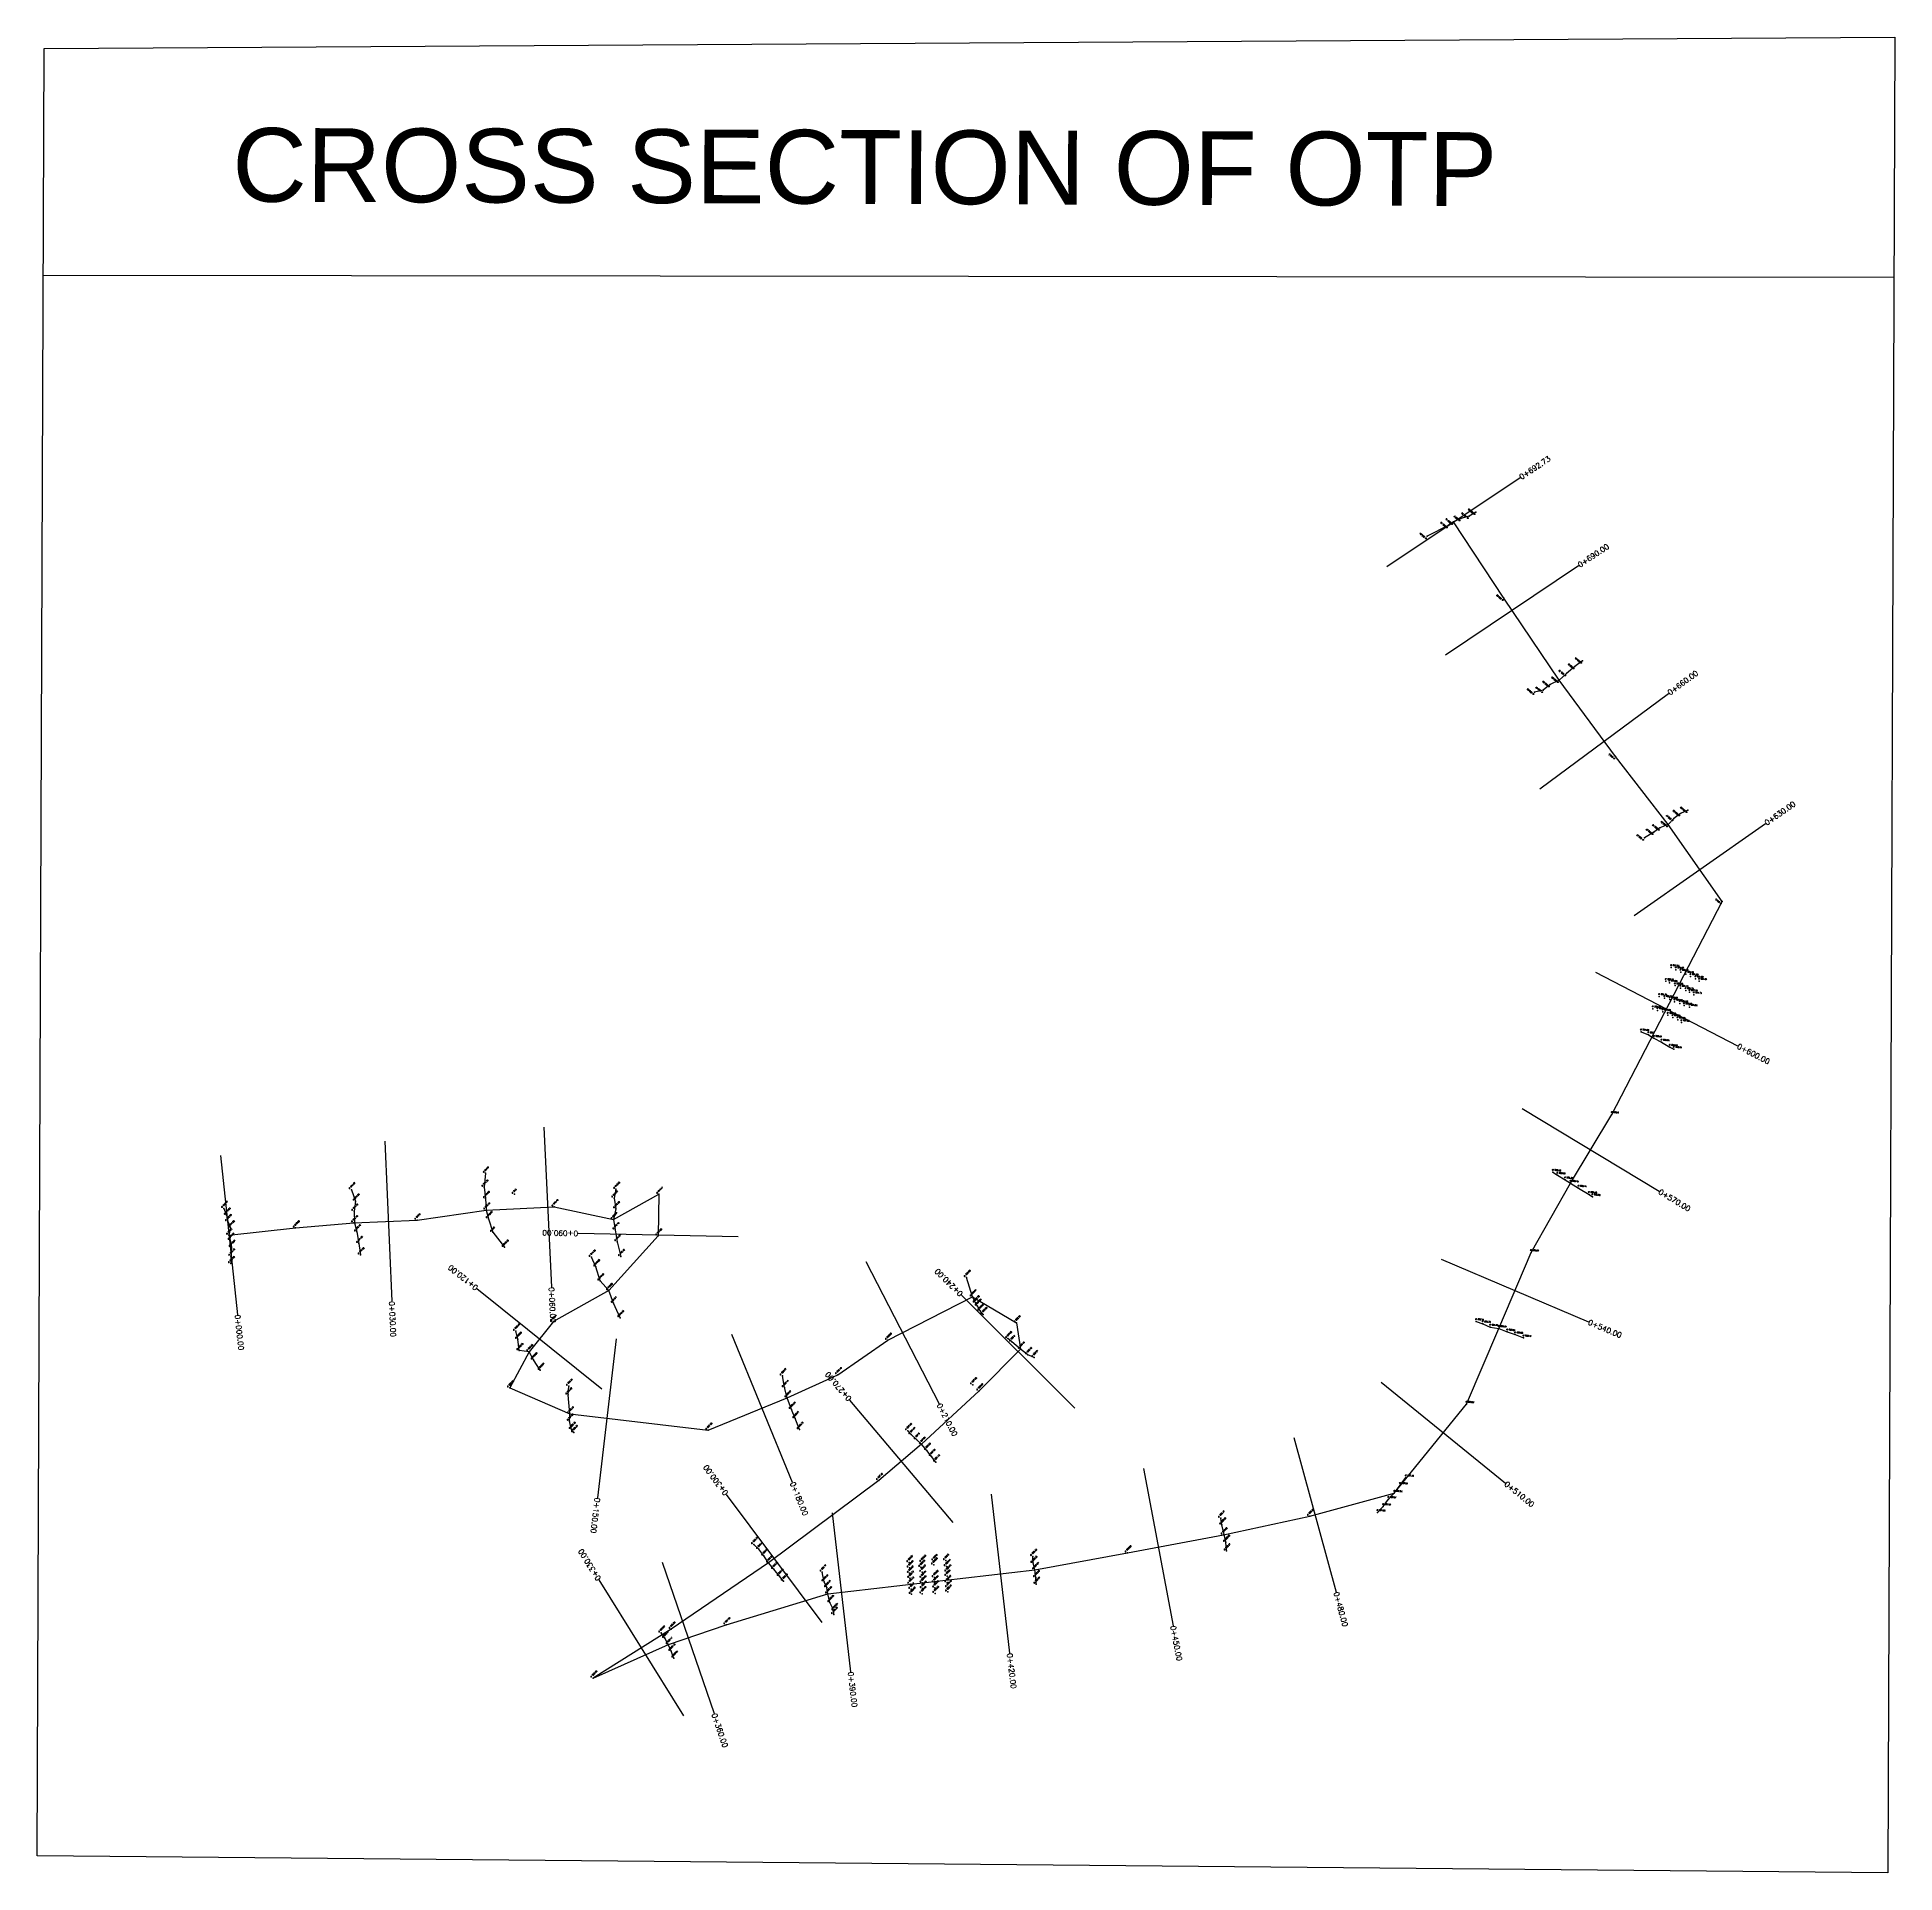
# Model space of a CAD drawing. Header units: millimetres. Extents: x 2757 to 35141, y 547 to 28513.
# Drawn here: x 31697 to 32956, y 21797 to 23042 of the extents above; entities that cross this region are included whole.
import ezdxf
from ezdxf.enums import TextEntityAlignment as Align

# ---------------------------------------------------------------- set-up
doc = ezdxf.new("R2010")
doc.units = ezdxf.units.MM
for name, color, linetype in [('Boundary', 6, 'Continuous'), ('Chainage', 7, 'Continuous'), ('Points', 7, 'Continuous'), ('Points-ELV', 6, 'Continuous'), ('Points-NUM', 4, 'Continuous'), ('Points-TXT', 3, 'Continuous')]:
    doc.layers.add(name, color=color, linetype=linetype)
doc.styles.add('Annotative', font='arial.ttf')
doc.styles.add('romans', font='romans.shx')

# ---------------------------------------------------------------- blocks, each defined once
blk = doc.blocks.new('POINTS')
at = {"layer": 'Points'}
blk.add_line((0, 0), (0, 0), dxfattribs=at)
blk.add_point((0, 0), dxfattribs=at)
at = {"layer": 'Points-ELV', "style": 'romans'}
blk.add_attdef('ELEV', text='', height=1, rotation=45, dxfattribs=at).set_placement((0, 0), align=Align.BOTTOM_LEFT)
at = {"layer": 'Points-NUM', "style": 'romans'}
blk.add_attdef('PTNUM', text='', height=1, dxfattribs=at).set_placement((0, 0), align=Align.BOTTOM_RIGHT)
at = {"layer": 'Points-TXT', "style": 'romans'}
blk.add_attdef('DESC', text='', height=1, dxfattribs=at).set_placement((0, 0), align=Align.BOTTOM_RIGHT)

msp = doc.modelspace()

# ---------------------------------------------------------------- linework, layer by layer
for points in [[(31826.70648, 22229.81736), (31871.91471, 22234.65877), (31911.42034, 22238.18309), (31954.32003, 22240.00676), (32001.07693, 22246.81296), (32047.26936, 22248.99123), (32087.32861, 22240.36498), (32118.24418, 22257.50893), (32117.65438, 22229.27822), (32084.17337, 22192.24756), (32046.65785, 22171.2464), (32030.22672, 22150.77352), (32017.14622, 22126.18291), (32057.75547, 22108.55047), (32151.63111, 22097.53246), (32205.21592, 22119.5323), (32239.4785, 22135.18909), (32273.34668, 22158.50241), (32330.77784, 22188.03575), (32360.69473, 22170.25134), (32363.46642, 22152.52844), (32335.32616, 22124.2543), (32296.34158, 22088.07759), (32267.30396, 22063.50507), (32192.63114, 22007.65153), (32126.64609, 21962.68935), (32073.6547, 21929.54485), (32124.77176, 21952.24666), (32163.8251, 21965.63472), (32232.76276, 21986.6178), (32373.08773, 22002.96571), (32435.84518, 22014.36003), (32500.94372, 22026.63725), (32559.51106, 22039.24011), (32616.83005, 22054.90415), (32665.71171, 22115.23222), (32687.65568, 22166.57927), (32709.50778, 22218.10811), (32736.34789, 22265.0482), (32764.3726, 22311.63296), (32839.14488, 22455.98682), (32802.58053, 22508.2257), (32766.84356, 22554.30977), (32728.52876, 22606.02002), (32691.1686, 22661.70604), (32656.85467, 22713.27245)], [(32653.34416, 22710.88675), (32639.13467, 22703.57022)], [(32671.98767, 22719.95527), (32667.48399, 22717.30584), (32661.83491, 22715.65143), (32656.85467, 22713.27245), (32653.34416, 22710.88675)], [(32744.45142, 22619.12272), (32739.27548, 22615.32934), (32733.57306, 22610.63468), (32728.52876, 22606.02002), (32722.50188, 22603.11225), (32717.82739, 22599.257), (32711.95999, 22598.01497)], [(32815.88033, 22517.84932), (32810.82783, 22515.6175), (32806.25125, 22512.36787), (32802.58053, 22508.2257), (32796.94928, 22505.97037), (32792.71694, 22503.07927), (32786.36524, 22499.13962)], [(32784.09712, 22367.62512), (32789.09802, 22365.68475), (32792.87644, 22363.26335), (32798.01519, 22360.68888), (32803.60466, 22357.22173), (32806.37537, 22355.87903)], [(32000.74042, 22271.71837), (31999.78516, 22262.35758), (32000.76937, 22254.61422), (32001.07693, 22246.81296), (32002.59666, 22240.94754), (32005.61802, 22231.76405), (32013.53868, 22221.58189)], [(32724.39337, 22272.44609), (32727.4543, 22270.4253), (32732.55481, 22267.33006), (32736.34789, 22265.0482), (32741.78361, 22261.66419), (32748.85175, 22257.44533), (32751.22258, 22255.79146)], [(31909.73055, 22260.58457), (31912.49862, 22252.90634), (31911.57593, 22246.07842), (31911.91068, 22238.20393), (31913.44302, 22232.02458), (31914.7963, 22224.20161), (31915.82755, 22216.49443)], [(32089.08353, 22260.90661), (32087.83157, 22254.95073), (32089.05459, 22247.7067), (32087.46721, 22240.33513), (32088.61676, 22233.44661)], [(31823.33414, 22247.93466), (31825.11439, 22243.34292), (31825.91405, 22239.00808), (31827.87522, 22234.73476), (31826.70648, 22229.81736), (31827.6545, 22226.36179), (31828.3637, 22221.58189), (31828.09594, 22215.57897), (31827.96568, 22210.54579)], [(32088.61676, 22233.44661), (32089.83254, 22225.3595), (32092.35456, 22215.36549)], [(32091.88055, 22173.80822), (32087.50591, 22183.69368), (32084.17337, 22192.24756), (32078.35861, 22198.84028), (32075.56521, 22208.32409), (32072.56556, 22214.85529)], [(32338.14489, 22176.03715), (32336.08965, 22178.48319), (32334.22617, 22181.67461), (32332.90908, 22183.82032), (32330.77784, 22188.03575), (32326.83379, 22201.14158)], [(32672.28624, 22171.2627), (32676.7892, 22169.7569), (32681.89658, 22167.50204), (32687.65568, 22166.57927), (32693.42516, 22164.20988), (32698.70281, 22162.3593), (32704.50506, 22160.13315)], [(32037.82173, 22138.16703), (32033.10696, 22145.24823), (32030.22672, 22150.77352), (32023.53631, 22151.52976), (32022.47974, 22159.17182), (32021.1156, 22164.63921)], [(32372.59925, 22146.80052), (32368.42, 22148.75446), (32363.46642, 22152.52844), (32357.45265, 22157.46393), (32354.86188, 22159.6205)], [(32213.45139, 22098.04627), (32210.56752, 22105.38076), (32208.09616, 22111.69124), (32205.21592, 22119.5323), (32203.34521, 22126.49409), (32201.95213, 22134.4437)], [(32060.47288, 22095.99464), (32058.99658, 22098.13311), (32057.63244, 22103.72715), (32057.75547, 22108.55047), (32056.73508, 22121.43196), (32057.08968, 22127.46744)], [(32305.99907, 22075.98492), (32303.01028, 22079.80594), (32299.80076, 22083.88387), (32296.34158, 22088.07759), (32292.89325, 22091.25816), (32289.29294, 22094.54728), (32286.97717, 22097.22489)], [(32605.46377, 22041.85162), (32609.21919, 22045.87066), (32612.81175, 22050.7553), (32616.83005, 22054.90415), (32620.70731, 22060.23014), (32624.68239, 22065.40716)], [(32503.06772, 22015.74949), (32502.63713, 22021.55702), (32501.51737, 22026.76069), (32499.95228, 22033.31318), (32499.10557, 22037.97729)], [(32202.78798, 21995.29109), (32199.95839, 21998.55126), (32196.19526, 22003.32031), (32192.63114, 22007.65153), (32189.45419, 22012.35182), (32186.00948, 22016.81692), (32182.61904, 22020.06986)], [(32374.0249, 21993.21775), (32373.68477, 21997.58877), (32373.05875, 22002.96233), (32372.02031, 22007.31502), (32371.8213, 22011.99722)], [(32236.73938, 21972.66888), (32236.92391, 21975.30308), (32234.21012, 21980.73791), (32232.76276, 21986.6178), (32232.03546, 21990.87665), (32230.35291, 21994.83517), (32229.0141, 22001.41703)], [(32128.44081, 21943.11383), (32126.57372, 21947.73453), (32124.60309, 21952.17175), (32122.27507, 21956.46933), (32119.68792, 21960.1022)]]:
    msp.add_lwpolyline(points)
at = {"layer": 'Boundary', "color": 0}
msp.add_line((31700.83117, 22880.69231), (32955.55217, 22879.2911), dxfattribs=at)
msp.add_lwpolyline([(31701.42594, 23034.3022), (32956.18113, 23041.96806), (32951.36949, 21797.46509), (31696.68172, 21809.01859)], close=True, dxfattribs=at)
at = {"layer": 'Chainage'}
for p, q in [((32611.66863, 22683.20423), (32702.04071, 22743.34067)), ((32651.59238, 22623.27557), (32741.73616, 22683.7537)), ((32715.49494, 22532.44226), (32802.71376, 22597.06719)), ((32779.46664, 22446.59713), (32868.39807, 22508.84426)), ((32753.22496, 22408.11817), (32849.61359, 22358.19088)), ((32703.42751, 22315.61457), (32796.44483, 22259.65672)), ((31932.51661, 22293.40484), (31937.127, 22184.95094)), ((32040.26026, 22302.99695), (32045.3735, 22194.56559)), ((31820.92704, 22283.7847), (31832.48592, 22175.85002)), ((32171.9283, 22228.61531), (32063.40013, 22230.88268)), ((32258.49635, 22211.89766), (32308.13875, 22115.36199)), ((32648.56063, 22213.40988), (32748.4975, 22171.02915)), ((32079.49492, 22125.44712), (31994.83684, 22193.39204)), ((32400.21372, 22112.51001), (32323.27403, 22189.08539)), ((32089.24991, 22159.5025), (32076.59623, 22051.69069)), ((32167.43926, 22162.69493), (32208.66699, 22062.27691)), ((32607.88969, 22130.08472), (32692.23053, 22061.74639)), ((32317.72436, 22035.07077), (32247.60243, 22117.93463)), ((32548.72719, 22092.55924), (32577.34277, 21987.84701)), ((32446.67356, 22071.63493), (32466.79117, 21964.96354)), ((32228.99975, 21967.07533), (32163.98124, 22054.00114)), ((32343.452, 22054.15614), (32356.01337, 21946.33353)), ((32235.62938, 22041.59477), (32248.19076, 21933.77216)), ((32120.41608, 22008.13013), (32155.61819, 21905.44462)), ((32135.17778, 21904.0074), (32077.61435, 21996.03976))]:
    msp.add_line(p, q, dxfattribs=at)

# ---------------------------------------------------------------- block references
at = {"layer": 'Points', "linetype": 'Continuous'}
ref = msp.add_blockref('POINTS', (32671.98767, 22719.95527, 2989.69882), dxfattribs=dict(at, xscale=3.618394939332538, yscale=3.618394939332538, zscale=3.618394939332538, rotation=94.11537423474402))
ref.add_attrib('PTNUM', '0', dxfattribs={"layer": 'Points-NUM', "height": 0.9046, "rotation": 94.11537423, "style": 'romans'}).set_placement((32671.82702, 22719.03677, 2989.69882), align=Align.BOTTOM_RIGHT)
ref.add_attrib('ELEV', '826.25', dxfattribs={"layer": 'Points-ELV', "height": 0.904599, "rotation": 139.11537423, "style": 'romans'}).set_placement((32670.63427, 22719.85789, 2989.69882), align=Align.BOTTOM_LEFT)
ref = msp.add_blockref('POINTS', (32653.34416, 22710.88675, 2989.37316), dxfattribs=dict(at, xscale=3.618394939332538, yscale=3.618394939332538, zscale=3.618394939332538, rotation=94.11537423474402))
ref.add_attrib('PTNUM', '0', dxfattribs={"layer": 'Points-NUM', "height": 0.9046, "rotation": 94.11537423, "style": 'romans'}).set_placement((32653.18351, 22709.96825, 2989.37316), align=Align.BOTTOM_RIGHT)
ref.add_attrib('ELEV', '826.16', dxfattribs={"layer": 'Points-ELV', "height": 0.904599, "rotation": 139.11537423, "style": 'romans'}).set_placement((32651.99076, 22710.78937, 2989.37316), align=Align.BOTTOM_LEFT)
ref = msp.add_blockref('POINTS', (32656.85467, 22713.27245, 2989.33698), dxfattribs=dict(at, xscale=3.618394939332538, yscale=3.618394939332538, zscale=3.618394939332538, rotation=94.11537423474402))
ref.add_attrib('PTNUM', '0', dxfattribs={"layer": 'Points-NUM', "height": 0.9046, "rotation": 94.11537423, "style": 'romans'}).set_placement((32656.69402, 22712.35395, 2989.33698), align=Align.BOTTOM_RIGHT)
ref.add_attrib('ELEV', '826.15', dxfattribs={"layer": 'Points-ELV', "height": 0.904599, "rotation": 139.11537423, "style": 'romans'}).set_placement((32655.50127, 22713.17507, 2989.33698), align=Align.BOTTOM_LEFT)
ref = msp.add_blockref('POINTS', (32661.83491, 22715.65143, 2989.5179), dxfattribs=dict(at, xscale=3.618394939332538, yscale=3.618394939332538, zscale=3.618394939332538, rotation=94.11537423474402))
ref.add_attrib('PTNUM', '0', dxfattribs={"layer": 'Points-NUM', "height": 0.9046, "rotation": 94.11537423, "style": 'romans'}).set_placement((32661.67426, 22714.73294, 2989.5179), align=Align.BOTTOM_RIGHT)
ref.add_attrib('ELEV', '826.2', dxfattribs={"layer": 'Points-ELV', "height": 0.904599, "rotation": 139.11537423, "style": 'romans'}).set_placement((32660.48151, 22715.55406, 2989.5179), align=Align.BOTTOM_LEFT)
ref = msp.add_blockref('POINTS', (32667.48399, 22717.30584, 2989.69882), dxfattribs=dict(at, xscale=3.618394939332538, yscale=3.618394939332538, zscale=3.618394939332538, rotation=94.11537423474402))
ref.add_attrib('PTNUM', '0', dxfattribs={"layer": 'Points-NUM', "height": 0.9046, "rotation": 94.11537423, "style": 'romans'}).set_placement((32667.32334, 22716.38734, 2989.69882), align=Align.BOTTOM_RIGHT)
ref.add_attrib('ELEV', '826.25', dxfattribs={"layer": 'Points-ELV', "height": 0.904599, "rotation": 139.11537423, "style": 'romans'}).set_placement((32666.13059, 22717.20846, 2989.69882), align=Align.BOTTOM_LEFT)
ref = msp.add_blockref('POINTS', (32639.13467, 22703.57022, 2988.10672), dxfattribs=dict(at, xscale=3.618394939332538, yscale=3.618394939332538, zscale=3.618394939332538, rotation=94.11537423474402))
ref.add_attrib('PTNUM', '0', dxfattribs={"layer": 'Points-NUM', "height": 0.9046, "rotation": 94.11537423, "style": 'romans'}).set_placement((32638.97402, 22702.65173, 2988.10672), align=Align.BOTTOM_RIGHT)
ref.add_attrib('ELEV', '825.81', dxfattribs={"layer": 'Points-ELV', "height": 0.904599, "rotation": 139.11537423, "style": 'romans'}).set_placement((32637.78127, 22703.47284, 2988.10672), align=Align.BOTTOM_LEFT)
ref = msp.add_blockref('POINTS', (32691.1686, 22661.70604, 2988.50475), dxfattribs=dict(at, xscale=3.618394939332538, yscale=3.618394939332538, zscale=3.618394939332538, rotation=94.11537423474402))
ref.add_attrib('PTNUM', '0', dxfattribs={"layer": 'Points-NUM', "height": 0.9046, "rotation": 94.11537423, "style": 'romans'}).set_placement((32691.00795, 22660.78754, 2988.50475), align=Align.BOTTOM_RIGHT)
ref.add_attrib('ELEV', '825.92', dxfattribs={"layer": 'Points-ELV', "height": 0.904599, "rotation": 139.11537423, "style": 'romans'}).set_placement((32689.8152, 22661.60866, 2988.50475), align=Align.BOTTOM_LEFT)
ref = msp.add_blockref('POINTS', (32744.45142, 22619.12272, 2988.10672), dxfattribs=dict(at, xscale=3.618394939332538, yscale=3.618394939332538, zscale=3.618394939332538, rotation=94.11537423474402))
ref.add_attrib('PTNUM', '0', dxfattribs={"layer": 'Points-NUM', "height": 0.9046, "rotation": 94.11537423, "style": 'romans'}).set_placement((32744.29077, 22618.20423, 2988.10672), align=Align.BOTTOM_RIGHT)
ref.add_attrib('ELEV', '825.81', dxfattribs={"layer": 'Points-ELV', "height": 0.904599, "rotation": 139.11537423, "style": 'romans'}).set_placement((32743.09802, 22619.02534, 2988.10672), align=Align.BOTTOM_LEFT)
ref = msp.add_blockref('POINTS', (32728.52876, 22606.02002, 2987.45541), dxfattribs=dict(at, xscale=3.618394939332538, yscale=3.618394939332538, zscale=3.618394939332538, rotation=94.11537423474402))
ref.add_attrib('PTNUM', '0', dxfattribs={"layer": 'Points-NUM', "height": 0.9046, "rotation": 94.11537423, "style": 'romans'}).set_placement((32728.36811, 22605.10152, 2987.45541), align=Align.BOTTOM_RIGHT)
ref.add_attrib('ELEV', '825.63', dxfattribs={"layer": 'Points-ELV', "height": 0.904599, "rotation": 139.11537423, "style": 'romans'}).set_placement((32727.17536, 22605.92264, 2987.45541), align=Align.BOTTOM_LEFT)
ref = msp.add_blockref('POINTS', (32733.57306, 22610.63468, 2987.78107), dxfattribs=dict(at, xscale=3.618394939332538, yscale=3.618394939332538, zscale=3.618394939332538, rotation=94.11537423474402))
ref.add_attrib('PTNUM', '0', dxfattribs={"layer": 'Points-NUM', "height": 0.9046, "rotation": 94.11537423, "style": 'romans'}).set_placement((32733.41241, 22609.71618, 2987.78107), align=Align.BOTTOM_RIGHT)
ref.add_attrib('ELEV', '825.72', dxfattribs={"layer": 'Points-ELV', "height": 0.904599, "rotation": 139.11537423, "style": 'romans'}).set_placement((32732.21966, 22610.5373, 2987.78107), align=Align.BOTTOM_LEFT)
ref = msp.add_blockref('POINTS', (32739.27548, 22615.32934, 2988.07054), dxfattribs=dict(at, xscale=3.618394939332538, yscale=3.618394939332538, zscale=3.618394939332538, rotation=94.11537423474402))
ref.add_attrib('PTNUM', '0', dxfattribs={"layer": 'Points-NUM', "height": 0.9046, "rotation": 94.11537423, "style": 'romans'}).set_placement((32739.11483, 22614.41085, 2988.07054), align=Align.BOTTOM_RIGHT)
ref.add_attrib('ELEV', '825.8', dxfattribs={"layer": 'Points-ELV', "height": 0.904599, "rotation": 139.11537423, "style": 'romans'}).set_placement((32737.92208, 22615.23196, 2988.07054), align=Align.BOTTOM_LEFT)
ref = msp.add_blockref('POINTS', (32711.95999, 22598.01497, 2987.45541), dxfattribs=dict(at, xscale=3.618394939332538, yscale=3.618394939332538, zscale=3.618394939332538, rotation=94.11537423474402))
ref.add_attrib('PTNUM', '0', dxfattribs={"layer": 'Points-NUM', "height": 0.9046, "rotation": 94.11537423, "style": 'romans'}).set_placement((32711.79934, 22597.09647, 2987.45541), align=Align.BOTTOM_RIGHT)
ref.add_attrib('ELEV', '825.63', dxfattribs={"layer": 'Points-ELV', "height": 0.904599, "rotation": 139.11537423, "style": 'romans'}).set_placement((32710.60659, 22597.91759, 2987.45541), align=Align.BOTTOM_LEFT)
ref = msp.add_blockref('POINTS', (32717.82739, 22599.257, 2987.60015), dxfattribs=dict(at, xscale=3.618394939332538, yscale=3.618394939332538, zscale=3.618394939332538, rotation=94.11537423474402))
ref.add_attrib('PTNUM', '0', dxfattribs={"layer": 'Points-NUM', "height": 0.9046, "rotation": 94.11537423, "style": 'romans'}).set_placement((32717.66674, 22598.33851, 2987.60015), align=Align.BOTTOM_RIGHT)
ref.add_attrib('ELEV', '825.67', dxfattribs={"layer": 'Points-ELV', "height": 0.904599, "rotation": 139.11537423, "style": 'romans'}).set_placement((32716.47399, 22599.15963, 2987.60015), align=Align.BOTTOM_LEFT)
ref = msp.add_blockref('POINTS', (32722.50188, 22603.11225, 2987.45541), dxfattribs=dict(at, xscale=3.618394939332538, yscale=3.618394939332538, zscale=3.618394939332538, rotation=94.11537423474402))
ref.add_attrib('PTNUM', '0', dxfattribs={"layer": 'Points-NUM', "height": 0.9046, "rotation": 94.11537423, "style": 'romans'}).set_placement((32722.34123, 22602.19376, 2987.45541), align=Align.BOTTOM_RIGHT)
ref.add_attrib('ELEV', '825.63', dxfattribs={"layer": 'Points-ELV', "height": 0.904599, "rotation": 139.11537423, "style": 'romans'}).set_placement((32721.14848, 22603.01488, 2987.45541), align=Align.BOTTOM_LEFT)
ref = msp.add_blockref('POINTS', (32766.84356, 22554.30977, 2986.98502), dxfattribs=dict(at, xscale=3.618394939332538, yscale=3.618394939332538, zscale=3.618394939332538, rotation=94.11537423474402))
ref.add_attrib('PTNUM', '0', dxfattribs={"layer": 'Points-NUM', "height": 0.9046, "rotation": 94.11537423, "style": 'romans'}).set_placement((32766.68291, 22553.39127, 2986.98502), align=Align.BOTTOM_RIGHT)
ref.add_attrib('ELEV', '825.5', dxfattribs={"layer": 'Points-ELV', "height": 0.904599, "rotation": 139.11537423, "style": 'romans'}).set_placement((32765.49016, 22554.21239, 2986.98502), align=Align.BOTTOM_LEFT)
ref = msp.add_blockref('POINTS', (32815.88033, 22517.84932, 2987.41923), dxfattribs=dict(at, xscale=3.618394939332538, yscale=3.618394939332538, zscale=3.618394939332538, rotation=94.11537423474402))
ref.add_attrib('PTNUM', '0', dxfattribs={"layer": 'Points-NUM', "height": 0.9046, "rotation": 94.11537423, "style": 'romans'}).set_placement((32815.71968, 22516.93082, 2987.41923), align=Align.BOTTOM_RIGHT)
ref.add_attrib('ELEV', '825.62', dxfattribs={"layer": 'Points-ELV', "height": 0.904599, "rotation": 139.11537423, "style": 'romans'}).set_placement((32814.52693, 22517.75194, 2987.41923), align=Align.BOTTOM_LEFT)
ref = msp.add_blockref('POINTS', (32796.94928, 22505.97037, 2986.8041), dxfattribs=dict(at, xscale=3.618394939332538, yscale=3.618394939332538, zscale=3.618394939332538, rotation=94.11537423474402))
ref.add_attrib('PTNUM', '0', dxfattribs={"layer": 'Points-NUM', "height": 0.9046, "rotation": 94.11537423, "style": 'romans'}).set_placement((32796.78864, 22505.05188, 2986.8041), align=Align.BOTTOM_RIGHT)
ref.add_attrib('ELEV', '825.45', dxfattribs={"layer": 'Points-ELV', "height": 0.904599, "rotation": 139.11537423, "style": 'romans'}).set_placement((32795.59588, 22505.87299, 2986.8041), align=Align.BOTTOM_LEFT)
ref = msp.add_blockref('POINTS', (32802.58053, 22508.2257, 2987.02121), dxfattribs=dict(at, xscale=3.618394939332538, yscale=3.618394939332538, zscale=3.618394939332538, rotation=94.11537423474402))
ref.add_attrib('PTNUM', '0', dxfattribs={"layer": 'Points-NUM', "height": 0.9046, "rotation": 94.11537423, "style": 'romans'}).set_placement((32802.41988, 22507.3072, 2987.02121), align=Align.BOTTOM_RIGHT)
ref.add_attrib('ELEV', '825.51', dxfattribs={"layer": 'Points-ELV', "height": 0.904599, "rotation": 139.11537423, "style": 'romans'}).set_placement((32801.22713, 22508.12832, 2987.02121), align=Align.BOTTOM_LEFT)
ref = msp.add_blockref('POINTS', (32806.25125, 22512.36787, 2987.23831), dxfattribs=dict(at, xscale=3.618394939332538, yscale=3.618394939332538, zscale=3.618394939332538, rotation=94.11537423474402))
ref.add_attrib('PTNUM', '0', dxfattribs={"layer": 'Points-NUM', "height": 0.9046, "rotation": 94.11537423, "style": 'romans'}).set_placement((32806.0906, 22511.44937, 2987.23831), align=Align.BOTTOM_RIGHT)
ref.add_attrib('ELEV', '825.57', dxfattribs={"layer": 'Points-ELV', "height": 0.904599, "rotation": 139.11537423, "style": 'romans'}).set_placement((32804.89785, 22512.27049, 2987.23831), align=Align.BOTTOM_LEFT)
ref = msp.add_blockref('POINTS', (32810.82783, 22515.6175, 2987.41923), dxfattribs=dict(at, xscale=3.618394939332538, yscale=3.618394939332538, zscale=3.618394939332538, rotation=94.11537423474402))
ref.add_attrib('PTNUM', '0', dxfattribs={"layer": 'Points-NUM', "height": 0.9046, "rotation": 94.11537423, "style": 'romans'}).set_placement((32810.66719, 22514.699, 2987.41923), align=Align.BOTTOM_RIGHT)
ref.add_attrib('ELEV', '825.62', dxfattribs={"layer": 'Points-ELV', "height": 0.904599, "rotation": 139.11537423, "style": 'romans'}).set_placement((32809.47444, 22515.52012, 2987.41923), align=Align.BOTTOM_LEFT)
ref = msp.add_blockref('POINTS', (32786.36524, 22499.13962, 2986.51463), dxfattribs=dict(at, xscale=3.618394939332538, yscale=3.618394939332538, zscale=3.618394939332538, rotation=94.11537423474402))
ref.add_attrib('PTNUM', '0', dxfattribs={"layer": 'Points-NUM', "height": 0.9046, "rotation": 94.11537423, "style": 'romans'}).set_placement((32786.2046, 22498.22112, 2986.51463), align=Align.BOTTOM_RIGHT)
ref.add_attrib('ELEV', '825.37', dxfattribs={"layer": 'Points-ELV', "height": 0.904599, "rotation": 139.11537423, "style": 'romans'}).set_placement((32785.01184, 22499.04224, 2986.51463), align=Align.BOTTOM_LEFT)
ref = msp.add_blockref('POINTS', (32792.71694, 22503.07927, 2986.51463), dxfattribs=dict(at, xscale=3.618394939332538, yscale=3.618394939332538, zscale=3.618394939332538, rotation=94.11537423474402))
ref.add_attrib('PTNUM', '0', dxfattribs={"layer": 'Points-NUM', "height": 0.9046, "rotation": 94.11537423, "style": 'romans'}).set_placement((32792.55629, 22502.16077, 2986.51463), align=Align.BOTTOM_RIGHT)
ref.add_attrib('ELEV', '825.37', dxfattribs={"layer": 'Points-ELV', "height": 0.904599, "rotation": 139.11537423, "style": 'romans'}).set_placement((32791.36354, 22502.98189, 2986.51463), align=Align.BOTTOM_LEFT)
ref = msp.add_blockref('POINTS', (32839.14488, 22455.98682, 2983.36663), dxfattribs=dict(at, xscale=3.618394939332538, yscale=3.618394939332538, zscale=3.618394939332538, rotation=94.11537423474402))
ref.add_attrib('PTNUM', '0', dxfattribs={"layer": 'Points-NUM', "height": 0.9046, "rotation": 94.11537423, "style": 'romans'}).set_placement((32838.98423, 22455.06833, 2983.36663), align=Align.BOTTOM_RIGHT)
ref.add_attrib('ELEV', '824.5', dxfattribs={"layer": 'Points-ELV', "height": 0.904599, "rotation": 139.11537423, "style": 'romans'}).set_placement((32837.79148, 22455.88944, 2983.36663), align=Align.BOTTOM_LEFT)
ref = msp.add_blockref('POINTS', (32839.14488, 22455.98682, 2983.36663), dxfattribs=dict(at, xscale=3.618394939332538, yscale=3.618394939332538, zscale=3.618394939332538, rotation=94.11537423474402))
ref.add_attrib('PTNUM', '0', dxfattribs={"layer": 'Points-NUM', "height": 0.9046, "rotation": 94.11537423, "style": 'romans'}).set_placement((32838.98423, 22455.06833, 2983.36663), align=Align.BOTTOM_RIGHT)
ref.add_attrib('ELEV', '824.5', dxfattribs={"layer": 'Points-ELV', "height": 0.904599, "rotation": 139.11537423, "style": 'romans'}).set_placement((32837.79148, 22455.88944, 2983.36663), align=Align.BOTTOM_LEFT)
ref = msp.add_blockref('POINTS', (32804.61077, 22411.23338, 2983.47518), dxfattribs=dict(at, xscale=3.618394939332539, yscale=3.618394939332539, zscale=3.618394939332539, rotation=309.1157828474404))
ref.add_attrib('PTNUM', '0', dxfattribs={"layer": 'Points-NUM', "height": 0.9046, "rotation": 309.11578285, "style": 'romans'}).set_placement((32804.21553, 22412.07791, 2983.47518), align=Align.BOTTOM_RIGHT)
ref.add_attrib('ELEV', '824.53', dxfattribs={"layer": 'Points-ELV', "height": 0.904599, "rotation": 354.11578285, "style": 'romans'}).set_placement((32805.66355, 22412.08943, 2983.47518), align=Align.BOTTOM_LEFT)
ref = msp.add_blockref('POINTS', (32807.78206, 22409.75937, 2983.61992), dxfattribs=dict(at, xscale=3.618394939332539, yscale=3.618394939332539, zscale=3.618394939332539, rotation=309.1157828474404))
ref.add_attrib('PTNUM', '0', dxfattribs={"layer": 'Points-NUM', "height": 0.9046, "rotation": 309.11578285, "style": 'romans'}).set_placement((32807.38683, 22410.60389, 2983.61992), align=Align.BOTTOM_RIGHT)
ref.add_attrib('ELEV', '824.57', dxfattribs={"layer": 'Points-ELV', "height": 0.904599, "rotation": 354.11578285, "style": 'romans'}).set_placement((32808.83484, 22410.61542, 2983.61992), align=Align.BOTTOM_LEFT)
ref = msp.add_blockref('POINTS', (32810.99886, 22408.17778, 2983.8732), dxfattribs=dict(at, xscale=3.618394939332539, yscale=3.618394939332539, zscale=3.618394939332539, rotation=309.1157828474404))
ref.add_attrib('PTNUM', '0', dxfattribs={"layer": 'Points-NUM', "height": 0.9046, "rotation": 309.11578285, "style": 'romans'}).set_placement((32810.60362, 22409.0223, 2983.8732), align=Align.BOTTOM_RIGHT)
ref.add_attrib('ELEV', '824.64', dxfattribs={"layer": 'Points-ELV', "height": 0.904599, "rotation": 354.11578285, "style": 'romans'}).set_placement((32812.05164, 22409.03383, 2983.8732), align=Align.BOTTOM_LEFT)
ref = msp.add_blockref('POINTS', (32814.51028, 22406.78445, 2984.01794), dxfattribs=dict(at, xscale=3.618394939332539, yscale=3.618394939332539, zscale=3.618394939332539, rotation=309.1157828474404))
ref.add_attrib('PTNUM', '0', dxfattribs={"layer": 'Points-NUM', "height": 0.9046, "rotation": 309.11578285, "style": 'romans'}).set_placement((32814.11504, 22407.62898, 2984.01794), align=Align.BOTTOM_RIGHT)
ref.add_attrib('ELEV', '824.68', dxfattribs={"layer": 'Points-ELV', "height": 0.904599, "rotation": 354.11578285, "style": 'romans'}).set_placement((32815.56306, 22407.64051, 2984.01794), align=Align.BOTTOM_LEFT)
ref = msp.add_blockref('POINTS', (32817.66389, 22405.1888, 2983.98175), dxfattribs=dict(at, xscale=3.618394939332539, yscale=3.618394939332539, zscale=3.618394939332539, rotation=309.1157828474404))
ref.add_attrib('PTNUM', '0', dxfattribs={"layer": 'Points-NUM', "height": 0.9046, "rotation": 309.11578285, "style": 'romans'}).set_placement((32817.26866, 22406.03333, 2983.98175), align=Align.BOTTOM_RIGHT)
ref.add_attrib('ELEV', '824.67', dxfattribs={"layer": 'Points-ELV', "height": 0.904599, "rotation": 354.11578285, "style": 'romans'}).set_placement((32818.71667, 22406.04485, 2983.98175), align=Align.BOTTOM_LEFT)
ref = msp.add_blockref('POINTS', (32800.95094, 22401.87758, 2983.90939), dxfattribs=dict(at, xscale=3.618394939332539, yscale=3.618394939332539, zscale=3.618394939332539, rotation=309.1157828474404))
ref.add_attrib('PTNUM', '0', dxfattribs={"layer": 'Points-NUM', "height": 0.9046, "rotation": 309.11578285, "style": 'romans'}).set_placement((32800.5557, 22402.7221, 2983.90939), align=Align.BOTTOM_RIGHT)
ref.add_attrib('ELEV', '824.65', dxfattribs={"layer": 'Points-ELV', "height": 0.904599, "rotation": 354.11578285, "style": 'romans'}).set_placement((32802.00372, 22402.73363, 2983.90939), align=Align.BOTTOM_LEFT)
ref = msp.add_blockref('POINTS', (32803.3361, 22400.83696, 2983.90939), dxfattribs=dict(at, xscale=3.618394939332539, yscale=3.618394939332539, zscale=3.618394939332539, rotation=309.1157828474404))
ref.add_attrib('PTNUM', '0', dxfattribs={"layer": 'Points-NUM', "height": 0.9046, "rotation": 309.11578285, "style": 'romans'}).set_placement((32802.94086, 22401.68149, 2983.90939), align=Align.BOTTOM_RIGHT)
ref.add_attrib('ELEV', '824.65', dxfattribs={"layer": 'Points-ELV', "height": 0.904599, "rotation": 354.11578285, "style": 'romans'}).set_placement((32804.38888, 22401.69302, 2983.90939), align=Align.BOTTOM_LEFT)
ref = msp.add_blockref('POINTS', (32807.13644, 22398.92773, 2984.19886), dxfattribs=dict(at, xscale=3.618394939332539, yscale=3.618394939332539, zscale=3.618394939332539, rotation=309.1157828474404))
ref.add_attrib('PTNUM', '0', dxfattribs={"layer": 'Points-NUM', "height": 0.9046, "rotation": 309.11578285, "style": 'romans'}).set_placement((32806.7412, 22399.77226, 2984.19886), align=Align.BOTTOM_RIGHT)
ref.add_attrib('ELEV', '824.73', dxfattribs={"layer": 'Points-ELV', "height": 0.904599, "rotation": 354.11578285, "style": 'romans'}).set_placement((32808.18922, 22399.78378, 2984.19886), align=Align.BOTTOM_LEFT)
ref = msp.add_blockref('POINTS', (32810.83857, 22397.28841, 2984.16267), dxfattribs=dict(at, xscale=3.618394939332539, yscale=3.618394939332539, zscale=3.618394939332539, rotation=309.1157828474404))
ref.add_attrib('PTNUM', '0', dxfattribs={"layer": 'Points-NUM', "height": 0.9046, "rotation": 309.11578285, "style": 'romans'}).set_placement((32810.44333, 22398.13293, 2984.16267), align=Align.BOTTOM_RIGHT)
ref.add_attrib('ELEV', '824.72', dxfattribs={"layer": 'Points-ELV', "height": 0.904599, "rotation": 354.11578285, "style": 'romans'}).set_placement((32811.89135, 22398.14446, 2984.16267), align=Align.BOTTOM_LEFT)
ref = msp.add_blockref('POINTS', (32814.39447, 22395.70273, 2984.19886), dxfattribs=dict(at, xscale=3.618394939332539, yscale=3.618394939332539, zscale=3.618394939332539, rotation=309.1157828474404))
ref.add_attrib('PTNUM', '0', dxfattribs={"layer": 'Points-NUM', "height": 0.9046, "rotation": 309.11578285, "style": 'romans'}).set_placement((32813.99923, 22396.54726, 2984.19886), align=Align.BOTTOM_RIGHT)
ref.add_attrib('ELEV', '824.73', dxfattribs={"layer": 'Points-ELV', "height": 0.904599, "rotation": 354.11578285, "style": 'romans'}).set_placement((32815.44725, 22396.55879, 2984.19886), align=Align.BOTTOM_LEFT)
ref = msp.add_blockref('POINTS', (32817.04721, 22394.41334, 2984.16267), dxfattribs=dict(at, xscale=3.618394939332539, yscale=3.618394939332539, zscale=3.618394939332539, rotation=309.1157828474404))
ref.add_attrib('PTNUM', '0', dxfattribs={"layer": 'Points-NUM', "height": 0.9046, "rotation": 309.11578285, "style": 'romans'}).set_placement((32816.65197, 22395.25787, 2984.16267), align=Align.BOTTOM_RIGHT)
ref.add_attrib('ELEV', '824.72', dxfattribs={"layer": 'Points-ELV', "height": 0.904599, "rotation": 354.11578285, "style": 'romans'}).set_placement((32818.09999, 22395.26939, 2984.16267), align=Align.BOTTOM_LEFT)
ref = msp.add_blockref('POINTS', (32819.90966, 22392.76281, 2984.19886), dxfattribs=dict(at, xscale=3.618394939332539, yscale=3.618394939332539, zscale=3.618394939332539, rotation=309.1157828474404))
ref.add_attrib('PTNUM', '0', dxfattribs={"layer": 'Points-NUM', "height": 0.9046, "rotation": 309.11578285, "style": 'romans'}).set_placement((32819.51442, 22393.60734, 2984.19886), align=Align.BOTTOM_RIGHT)
ref.add_attrib('ELEV', '824.73', dxfattribs={"layer": 'Points-ELV', "height": 0.904599, "rotation": 354.11578285, "style": 'romans'}).set_placement((32820.96244, 22393.61886, 2984.19886), align=Align.BOTTOM_LEFT)
ref = msp.add_blockref('POINTS', (32821.08341, 22403.62747, 2983.98175), dxfattribs=dict(at, xscale=3.618394939332539, yscale=3.618394939332539, zscale=3.618394939332539, rotation=309.1157828474404))
ref.add_attrib('PTNUM', '0', dxfattribs={"layer": 'Points-NUM', "height": 0.9046, "rotation": 309.11578285, "style": 'romans'}).set_placement((32820.68817, 22404.472, 2983.98175), align=Align.BOTTOM_RIGHT)
ref.add_attrib('ELEV', '824.67', dxfattribs={"layer": 'Points-ELV', "height": 0.904599, "rotation": 354.11578285, "style": 'romans'}).set_placement((32822.13619, 22404.48352, 2983.98175), align=Align.BOTTOM_LEFT)
ref = msp.add_blockref('POINTS', (32823.51581, 22402.04698, 2983.98175), dxfattribs=dict(at, xscale=3.618394939332539, yscale=3.618394939332539, zscale=3.618394939332539, rotation=309.1157828474404))
ref.add_attrib('PTNUM', '0', dxfattribs={"layer": 'Points-NUM', "height": 0.9046, "rotation": 309.11578285, "style": 'romans'}).set_placement((32823.12057, 22402.89151, 2983.98175), align=Align.BOTTOM_RIGHT)
ref.add_attrib('ELEV', '824.67', dxfattribs={"layer": 'Points-ELV', "height": 0.904599, "rotation": 354.11578285, "style": 'romans'}).set_placement((32824.56859, 22402.90304, 2983.98175), align=Align.BOTTOM_LEFT)
ref = msp.add_blockref('POINTS', (32792.12003, 22383.25227, 2984.5607), dxfattribs=dict(at, xscale=3.618394939332539, yscale=3.618394939332539, zscale=3.618394939332539, rotation=309.1157828474404))
ref.add_attrib('PTNUM', '0', dxfattribs={"layer": 'Points-NUM', "height": 0.9046, "rotation": 309.11578285, "style": 'romans'}).set_placement((32791.7248, 22384.0968, 2984.5607), align=Align.BOTTOM_RIGHT)
ref.add_attrib('ELEV', '824.83', dxfattribs={"layer": 'Points-ELV', "height": 0.904599, "rotation": 354.11578285, "style": 'romans'}).set_placement((32793.17281, 22384.10832, 2984.5607), align=Align.BOTTOM_LEFT)
ref = msp.add_blockref('POINTS', (32795.36122, 22382.15687, 2984.66925), dxfattribs=dict(at, xscale=3.618394939332539, yscale=3.618394939332539, zscale=3.618394939332539, rotation=309.1157828474404))
ref.add_attrib('PTNUM', '0', dxfattribs={"layer": 'Points-NUM', "height": 0.9046, "rotation": 309.11578285, "style": 'romans'}).set_placement((32794.96598, 22383.0014, 2984.66925), align=Align.BOTTOM_RIGHT)
ref.add_attrib('ELEV', '824.86', dxfattribs={"layer": 'Points-ELV', "height": 0.904599, "rotation": 354.11578285, "style": 'romans'}).set_placement((32796.414, 22383.01293, 2984.66925), align=Align.BOTTOM_LEFT)
ref = msp.add_blockref('POINTS', (32796.42737, 22391.62823, 2984.30741), dxfattribs=dict(at, xscale=3.618394939332539, yscale=3.618394939332539, zscale=3.618394939332539, rotation=309.1157828474404))
ref.add_attrib('PTNUM', '0', dxfattribs={"layer": 'Points-NUM', "height": 0.9046, "rotation": 309.11578285, "style": 'romans'}).set_placement((32796.03214, 22392.47276, 2984.30741), align=Align.BOTTOM_RIGHT)
ref.add_attrib('ELEV', '824.76', dxfattribs={"layer": 'Points-ELV', "height": 0.904599, "rotation": 354.11578285, "style": 'romans'}).set_placement((32797.48015, 22392.48428, 2984.30741), align=Align.BOTTOM_LEFT)
ref = msp.add_blockref('POINTS', (32798.81894, 22381.19092, 2984.74162), dxfattribs=dict(at, xscale=3.618394939332539, yscale=3.618394939332539, zscale=3.618394939332539, rotation=309.1157828474404))
ref.add_attrib('PTNUM', '0', dxfattribs={"layer": 'Points-NUM', "height": 0.9046, "rotation": 309.11578285, "style": 'romans'}).set_placement((32798.4237, 22382.03545, 2984.74162), align=Align.BOTTOM_RIGHT)
ref.add_attrib('ELEV', '824.88', dxfattribs={"layer": 'Points-ELV', "height": 0.904599, "rotation": 354.11578285, "style": 'romans'}).set_placement((32799.87172, 22382.04697, 2984.74162), align=Align.BOTTOM_LEFT)
ref = msp.add_blockref('POINTS', (32799.94346, 22390.42991, 2984.27123), dxfattribs=dict(at, xscale=3.618394939332539, yscale=3.618394939332539, zscale=3.618394939332539, rotation=309.1157828474404))
ref.add_attrib('PTNUM', '0', dxfattribs={"layer": 'Points-NUM', "height": 0.9046, "rotation": 309.11578285, "style": 'romans'}).set_placement((32799.54822, 22391.27444, 2984.27123), align=Align.BOTTOM_RIGHT)
ref.add_attrib('ELEV', '824.75', dxfattribs={"layer": 'Points-ELV', "height": 0.904599, "rotation": 354.11578285, "style": 'romans'}).set_placement((32800.99624, 22391.28596, 2984.27123), align=Align.BOTTOM_LEFT)
ref = msp.add_blockref('POINTS', (32803.55879, 22389.47086, 2984.52451), dxfattribs=dict(at, xscale=3.618394939332539, yscale=3.618394939332539, zscale=3.618394939332539, rotation=309.1157828474404))
ref.add_attrib('PTNUM', '0', dxfattribs={"layer": 'Points-NUM', "height": 0.9046, "rotation": 309.11578285, "style": 'romans'}).set_placement((32803.16355, 22390.31539, 2984.52451), align=Align.BOTTOM_RIGHT)
ref.add_attrib('ELEV', '824.82', dxfattribs={"layer": 'Points-ELV', "height": 0.904599, "rotation": 354.11578285, "style": 'romans'}).set_placement((32804.61157, 22390.32691, 2984.52451), align=Align.BOTTOM_LEFT)
ref = msp.add_blockref('POINTS', (32806.8549, 22387.93511, 2984.5607), dxfattribs=dict(at, xscale=3.618394939332539, yscale=3.618394939332539, zscale=3.618394939332539, rotation=309.1157828474404))
ref.add_attrib('PTNUM', '0', dxfattribs={"layer": 'Points-NUM', "height": 0.9046, "rotation": 309.11578285, "style": 'romans'}).set_placement((32806.45967, 22388.77964, 2984.5607), align=Align.BOTTOM_RIGHT)
ref.add_attrib('ELEV', '824.83', dxfattribs={"layer": 'Points-ELV', "height": 0.904599, "rotation": 354.11578285, "style": 'romans'}).set_placement((32807.90768, 22388.79116, 2984.5607), align=Align.BOTTOM_LEFT)
ref = msp.add_blockref('POINTS', (32810.51185, 22386.93061, 2984.5607), dxfattribs=dict(at, xscale=3.618394939332539, yscale=3.618394939332539, zscale=3.618394939332539, rotation=309.1157828474404))
ref.add_attrib('PTNUM', '0', dxfattribs={"layer": 'Points-NUM', "height": 0.9046, "rotation": 309.11578285, "style": 'romans'}).set_placement((32810.11662, 22387.77514, 2984.5607), align=Align.BOTTOM_RIGHT)
ref.add_attrib('ELEV', '824.83', dxfattribs={"layer": 'Points-ELV', "height": 0.904599, "rotation": 354.11578285, "style": 'romans'}).set_placement((32811.56463, 22387.78667, 2984.5607), align=Align.BOTTOM_LEFT)
ref = msp.add_blockref('POINTS', (32813.23561, 22385.38183, 2984.52451), dxfattribs=dict(at, xscale=3.618394939332539, yscale=3.618394939332539, zscale=3.618394939332539, rotation=309.1157828474404))
ref.add_attrib('PTNUM', '0', dxfattribs={"layer": 'Points-NUM', "height": 0.9046, "rotation": 309.11578285, "style": 'romans'}).set_placement((32812.84037, 22386.22636, 2984.52451), align=Align.BOTTOM_RIGHT)
ref.add_attrib('ELEV', '824.82', dxfattribs={"layer": 'Points-ELV', "height": 0.904599, "rotation": 354.11578285, "style": 'romans'}).set_placement((32814.28839, 22386.23789, 2984.52451), align=Align.BOTTOM_LEFT)
ref = msp.add_blockref('POINTS', (32816.89922, 22384.39209, 2984.52451), dxfattribs=dict(at, xscale=3.618394939332539, yscale=3.618394939332539, zscale=3.618394939332539, rotation=309.1157828474404))
ref.add_attrib('PTNUM', '0', dxfattribs={"layer": 'Points-NUM', "height": 0.9046, "rotation": 309.11578285, "style": 'romans'}).set_placement((32816.50398, 22385.23661, 2984.52451), align=Align.BOTTOM_RIGHT)
ref.add_attrib('ELEV', '824.82', dxfattribs={"layer": 'Points-ELV', "height": 0.904599, "rotation": 354.11578285, "style": 'romans'}).set_placement((32817.952, 22385.24814, 2984.52451), align=Align.BOTTOM_LEFT)
ref = msp.add_blockref('POINTS', (32784.09712, 22367.62512, 2985.13964), dxfattribs=dict(at, xscale=3.618394939332539, yscale=3.618394939332539, zscale=3.618394939332539, rotation=309.1157828474404))
ref.add_attrib('PTNUM', '0', dxfattribs={"layer": 'Points-NUM', "height": 0.9046, "rotation": 309.11578285, "style": 'romans'}).set_placement((32783.70188, 22368.46965, 2985.13964), align=Align.BOTTOM_RIGHT)
ref.add_attrib('ELEV', '824.99', dxfattribs={"layer": 'Points-ELV', "height": 0.904599, "rotation": 354.11578285, "style": 'romans'}).set_placement((32785.1499, 22368.48117, 2985.13964), align=Align.BOTTOM_LEFT)
ref = msp.add_blockref('POINTS', (32802.30981, 22378.89946, 2984.85017), dxfattribs=dict(at, xscale=3.618394939332539, yscale=3.618394939332539, zscale=3.618394939332539, rotation=309.1157828474404))
ref.add_attrib('PTNUM', '0', dxfattribs={"layer": 'Points-NUM', "height": 0.9046, "rotation": 309.11578285, "style": 'romans'}).set_placement((32801.91458, 22379.74399, 2984.85017), align=Align.BOTTOM_RIGHT)
ref.add_attrib('ELEV', '824.91', dxfattribs={"layer": 'Points-ELV', "height": 0.904599, "rotation": 354.11578285, "style": 'romans'}).set_placement((32803.36259, 22379.75551, 2984.85017), align=Align.BOTTOM_LEFT)
ref = msp.add_blockref('POINTS', (32805.55589, 22377.40231, 2984.85017), dxfattribs=dict(at, xscale=3.618394939332539, yscale=3.618394939332539, zscale=3.618394939332539, rotation=309.1157828474404))
ref.add_attrib('PTNUM', '0', dxfattribs={"layer": 'Points-NUM', "height": 0.9046, "rotation": 309.11578285, "style": 'romans'}).set_placement((32805.16065, 22378.24684, 2984.85017), align=Align.BOTTOM_RIGHT)
ref.add_attrib('ELEV', '824.91', dxfattribs={"layer": 'Points-ELV', "height": 0.904599, "rotation": 354.11578285, "style": 'romans'}).set_placement((32806.60867, 22378.25836, 2984.85017), align=Align.BOTTOM_LEFT)
ref = msp.add_blockref('POINTS', (32808.93557, 22375.80393, 2984.95872), dxfattribs=dict(at, xscale=3.618394939332539, yscale=3.618394939332539, zscale=3.618394939332539, rotation=309.1157828474404))
ref.add_attrib('PTNUM', '0', dxfattribs={"layer": 'Points-NUM', "height": 0.9046, "rotation": 309.11578285, "style": 'romans'}).set_placement((32808.54033, 22376.64846, 2984.95872), align=Align.BOTTOM_RIGHT)
ref.add_attrib('ELEV', '824.94', dxfattribs={"layer": 'Points-ELV', "height": 0.904599, "rotation": 354.11578285, "style": 'romans'}).set_placement((32809.98835, 22376.65998, 2984.95872), align=Align.BOTTOM_LEFT)
ref = msp.add_blockref('POINTS', (32811.5796, 22373.90584, 2984.74162), dxfattribs=dict(at, xscale=3.618394939332539, yscale=3.618394939332539, zscale=3.618394939332539, rotation=309.1157828474404))
ref.add_attrib('PTNUM', '0', dxfattribs={"layer": 'Points-NUM', "height": 0.9046, "rotation": 309.11578285, "style": 'romans'}).set_placement((32811.18436, 22374.75037, 2984.74162), align=Align.BOTTOM_RIGHT)
ref.add_attrib('ELEV', '824.88', dxfattribs={"layer": 'Points-ELV', "height": 0.904599, "rotation": 354.11578285, "style": 'romans'}).set_placement((32812.63238, 22374.76189, 2984.74162), align=Align.BOTTOM_LEFT)
ref = msp.add_blockref('POINTS', (32789.09802, 22365.68475, 2985.17582), dxfattribs=dict(at, xscale=3.618394939332539, yscale=3.618394939332539, zscale=3.618394939332539, rotation=309.1157828474404))
ref.add_attrib('PTNUM', '0', dxfattribs={"layer": 'Points-NUM', "height": 0.9046, "rotation": 309.11578285, "style": 'romans'}).set_placement((32788.70278, 22366.52928, 2985.17582), align=Align.BOTTOM_RIGHT)
ref.add_attrib('ELEV', '825', dxfattribs={"layer": 'Points-ELV', "height": 0.904599, "rotation": 354.11578285, "style": 'romans'}).set_placement((32790.1508, 22366.5408, 2985.17582), align=Align.BOTTOM_LEFT)
ref = msp.add_blockref('POINTS', (32792.87644, 22363.26335, 2985.32056), dxfattribs=dict(at, xscale=3.618394939332539, yscale=3.618394939332539, zscale=3.618394939332539, rotation=309.1157828474404))
ref.add_attrib('PTNUM', '0', dxfattribs={"layer": 'Points-NUM', "height": 0.9046, "rotation": 309.11578285, "style": 'romans'}).set_placement((32792.4812, 22364.10787, 2985.32056), align=Align.BOTTOM_RIGHT)
ref.add_attrib('ELEV', '825.04', dxfattribs={"layer": 'Points-ELV', "height": 0.904599, "rotation": 354.11578285, "style": 'romans'}).set_placement((32793.92922, 22364.1194, 2985.32056), align=Align.BOTTOM_LEFT)
ref = msp.add_blockref('POINTS', (32798.01519, 22360.68888, 2985.32056), dxfattribs=dict(at, xscale=3.618394939332539, yscale=3.618394939332539, zscale=3.618394939332539, rotation=309.1157828474404))
ref.add_attrib('PTNUM', '0', dxfattribs={"layer": 'Points-NUM', "height": 0.9046, "rotation": 309.11578285, "style": 'romans'}).set_placement((32797.61995, 22361.53341, 2985.32056), align=Align.BOTTOM_RIGHT)
ref.add_attrib('ELEV', '825.04', dxfattribs={"layer": 'Points-ELV', "height": 0.904599, "rotation": 354.11578285, "style": 'romans'}).set_placement((32799.06797, 22361.54494, 2985.32056), align=Align.BOTTOM_LEFT)
ref = msp.add_blockref('POINTS', (32803.60466, 22357.22173, 2985.24819), dxfattribs=dict(at, xscale=3.618394939332539, yscale=3.618394939332539, zscale=3.618394939332539, rotation=309.1157828474404))
ref.add_attrib('PTNUM', '0', dxfattribs={"layer": 'Points-NUM', "height": 0.9046, "rotation": 309.11578285, "style": 'romans'}).set_placement((32803.20942, 22358.06626, 2985.24819), align=Align.BOTTOM_RIGHT)
ref.add_attrib('ELEV', '825.02', dxfattribs={"layer": 'Points-ELV', "height": 0.904599, "rotation": 354.11578285, "style": 'romans'}).set_placement((32804.65744, 22358.07779, 2985.24819), align=Align.BOTTOM_LEFT)
ref = msp.add_blockref('POINTS', (32806.37537, 22355.87903, 2986.04424), dxfattribs=dict(at, xscale=3.618394939332539, yscale=3.618394939332539, zscale=3.618394939332539, rotation=309.1157828474404))
ref.add_attrib('PTNUM', '0', dxfattribs={"layer": 'Points-NUM', "height": 0.9046, "rotation": 309.11578285, "style": 'romans'}).set_placement((32805.98013, 22356.72356, 2986.04424), align=Align.BOTTOM_RIGHT)
ref.add_attrib('ELEV', '825.24', dxfattribs={"layer": 'Points-ELV', "height": 0.904599, "rotation": 354.11578285, "style": 'romans'}).set_placement((32807.42815, 22356.73508, 2986.04424), align=Align.BOTTOM_LEFT)
ref = msp.add_blockref('POINTS', (32764.3726, 22311.63296, 2988.07054), dxfattribs=dict(at, xscale=3.618394939332539, yscale=3.618394939332539, zscale=3.618394939332539, rotation=309.1157828474404))
ref.add_attrib('PTNUM', '0', dxfattribs={"layer": 'Points-NUM', "height": 0.9046, "rotation": 309.11578285, "style": 'romans'}).set_placement((32763.97736, 22312.47749, 2988.07054), align=Align.BOTTOM_RIGHT)
ref.add_attrib('ELEV', '825.8', dxfattribs={"layer": 'Points-ELV', "height": 0.904599, "rotation": 354.11578285, "style": 'romans'}).set_placement((32765.42538, 22312.48901, 2988.07054), align=Align.BOTTOM_LEFT)
ref = msp.add_blockref('POINTS', (32000.74042, 22271.71837, 3057.18188), dxfattribs=dict(at, xscale=3.618394939332538, yscale=3.618394939332538, zscale=3.618394939332538))
ref.add_attrib('PTNUM', '0', dxfattribs={"layer": 'Points-NUM', "height": 0.9046, "style": 'romans'}).set_placement((31999.83582, 22271.94452, 3057.18188), align=Align.BOTTOM_RIGHT)
ref.add_attrib('ELEV', '844.9', dxfattribs={"layer": 'Points-ELV', "height": 0.904599, "rotation": 45, "style": 'romans'}).set_placement((32000.74042, 22273.07527, 3057.18188), align=Align.BOTTOM_LEFT)
ref = msp.add_blockref('POINTS', (32724.39337, 22272.44609, 2988.72185), dxfattribs=dict(at, xscale=3.618394939332539, yscale=3.618394939332539, zscale=3.618394939332539, rotation=309.1157828474404))
ref.add_attrib('PTNUM', '0', dxfattribs={"layer": 'Points-NUM', "height": 0.9046, "rotation": 309.11578285, "style": 'romans'}).set_placement((32723.99814, 22273.29062, 2988.72185), align=Align.BOTTOM_RIGHT)
ref.add_attrib('ELEV', '825.98', dxfattribs={"layer": 'Points-ELV', "height": 0.904599, "rotation": 354.11578285, "style": 'romans'}).set_placement((32725.44615, 22273.30215, 2988.72185), align=Align.BOTTOM_LEFT)
ref = msp.add_blockref('POINTS', (32727.4543, 22270.4253, 2988.50475), dxfattribs=dict(at, xscale=3.618394939332539, yscale=3.618394939332539, zscale=3.618394939332539, rotation=309.1157828474404))
ref.add_attrib('PTNUM', '0', dxfattribs={"layer": 'Points-NUM', "height": 0.9046, "rotation": 309.11578285, "style": 'romans'}).set_placement((32727.05906, 22271.26983, 2988.50475), align=Align.BOTTOM_RIGHT)
ref.add_attrib('ELEV', '825.92', dxfattribs={"layer": 'Points-ELV', "height": 0.904599, "rotation": 354.11578285, "style": 'romans'}).set_placement((32728.50708, 22271.28135, 2988.50475), align=Align.BOTTOM_LEFT)
ref = msp.add_blockref('POINTS', (32732.55481, 22267.33006, 2990.16921), dxfattribs=dict(at, xscale=3.618394939332539, yscale=3.618394939332539, zscale=3.618394939332539, rotation=309.1157828474404))
ref.add_attrib('PTNUM', '0', dxfattribs={"layer": 'Points-NUM', "height": 0.9046, "rotation": 309.11578285, "style": 'romans'}).set_placement((32732.15957, 22268.17459, 2990.16921), align=Align.BOTTOM_RIGHT)
ref.add_attrib('ELEV', '826.38', dxfattribs={"layer": 'Points-ELV', "height": 0.904599, "rotation": 354.11578285, "style": 'romans'}).set_placement((32733.60759, 22268.18611, 2990.16921), align=Align.BOTTOM_LEFT)
ref = msp.add_blockref('POINTS', (31909.73055, 22260.58457, 3056.34965), dxfattribs=dict(at, xscale=3.618394939332538, yscale=3.618394939332538, zscale=3.618394939332538))
ref.add_attrib('PTNUM', '0', dxfattribs={"layer": 'Points-NUM', "height": 0.9046, "style": 'romans'}).set_placement((31908.82595, 22260.81072, 3056.34965), align=Align.BOTTOM_RIGHT)
ref.add_attrib('ELEV', '844.67', dxfattribs={"layer": 'Points-ELV', "height": 0.904599, "rotation": 45, "style": 'romans'}).set_placement((31909.73055, 22261.94147, 3056.34965), align=Align.BOTTOM_LEFT)
ref = msp.add_blockref('POINTS', (31912.49862, 22252.90634, 3053.85296), dxfattribs=dict(at, xscale=3.618394939332538, yscale=3.618394939332538, zscale=3.618394939332538))
ref.add_attrib('PTNUM', '0', dxfattribs={"layer": 'Points-NUM', "height": 0.9046, "style": 'romans'}).set_placement((31911.59402, 22253.13249, 3053.85296), align=Align.BOTTOM_RIGHT)
ref.add_attrib('ELEV', '843.98', dxfattribs={"layer": 'Points-ELV', "height": 0.904599, "rotation": 45, "style": 'romans'}).set_placement((31912.49862, 22254.26323, 3053.85296), align=Align.BOTTOM_LEFT)
ref = msp.add_blockref('POINTS', (31999.78516, 22262.35758, 3055.1194), dxfattribs=dict(at, xscale=3.618394939332538, yscale=3.618394939332538, zscale=3.618394939332538))
ref.add_attrib('PTNUM', '0', dxfattribs={"layer": 'Points-NUM', "height": 0.9046, "style": 'romans'}).set_placement((31998.88057, 22262.58373, 3055.1194), align=Align.BOTTOM_RIGHT)
ref.add_attrib('ELEV', '844.33', dxfattribs={"layer": 'Points-ELV', "height": 0.904599, "rotation": 45, "style": 'romans'}).set_placement((31999.78516, 22263.71448, 3055.1194), align=Align.BOTTOM_LEFT)
ref = msp.add_blockref('POINTS', (32000.76937, 22254.61422, 3052.80363), dxfattribs=dict(at, xscale=3.618394939332538, yscale=3.618394939332538, zscale=3.618394939332538))
ref.add_attrib('PTNUM', '0', dxfattribs={"layer": 'Points-NUM', "height": 0.9046, "style": 'romans'}).set_placement((31999.86477, 22254.84037, 3052.80363), align=Align.BOTTOM_RIGHT)
ref.add_attrib('ELEV', '843.69', dxfattribs={"layer": 'Points-ELV', "height": 0.904599, "rotation": 45, "style": 'romans'}).set_placement((32000.76937, 22255.97112, 3052.80363), align=Align.BOTTOM_LEFT)
ref = msp.add_blockref('POINTS', (32020.31232, 22257.50893, 3057.54372), dxfattribs=dict(at, xscale=3.618394939332538, yscale=3.618394939332538, zscale=3.618394939332538))
ref.add_attrib('PTNUM', '0', dxfattribs={"layer": 'Points-NUM', "height": 0.9046, "style": 'romans'}).set_placement((32019.40772, 22257.73508, 3057.54372), align=Align.BOTTOM_RIGHT)
ref.add_attrib('ELEV', '845', dxfattribs={"layer": 'Points-ELV', "height": 0.904599, "rotation": 45, "style": 'romans'}).set_placement((32020.31232, 22258.86583, 3057.54372), align=Align.BOTTOM_LEFT)
ref = msp.add_blockref('POINTS', (32087.83157, 22254.95073, 3052.00758), dxfattribs=dict(at, xscale=3.618394939332538, yscale=3.618394939332538, zscale=3.618394939332538))
ref.add_attrib('PTNUM', '0', dxfattribs={"layer": 'Points-NUM', "height": 0.9046, "style": 'romans'}).set_placement((32086.92697, 22255.17688, 3052.00758), align=Align.BOTTOM_RIGHT)
ref.add_attrib('ELEV', '843.47', dxfattribs={"layer": 'Points-ELV', "height": 0.904599, "rotation": 45, "style": 'romans'}).set_placement((32087.83157, 22256.30763, 3052.00758), align=Align.BOTTOM_LEFT)
ref = msp.add_blockref('POINTS', (32089.08353, 22260.90661, 3053.74441), dxfattribs=dict(at, xscale=3.618394939332538, yscale=3.618394939332538, zscale=3.618394939332538))
ref.add_attrib('PTNUM', '0', dxfattribs={"layer": 'Points-NUM', "height": 0.9046, "style": 'romans'}).set_placement((32088.17893, 22261.13276, 3053.74441), align=Align.BOTTOM_RIGHT)
ref.add_attrib('ELEV', '843.95', dxfattribs={"layer": 'Points-ELV', "height": 0.904599, "rotation": 45, "style": 'romans'}).set_placement((32089.08353, 22262.26351, 3053.74441), align=Align.BOTTOM_LEFT)
ref = msp.add_blockref('POINTS', (32118.24418, 22257.50893, 3055.62597), dxfattribs=dict(at, xscale=3.618394939332538, yscale=3.618394939332538, zscale=3.618394939332538))
ref.add_attrib('PTNUM', '0', dxfattribs={"layer": 'Points-NUM', "height": 0.9046, "style": 'romans'}).set_placement((32117.33958, 22257.73508, 3055.62597), align=Align.BOTTOM_RIGHT)
ref.add_attrib('ELEV', '844.47', dxfattribs={"layer": 'Points-ELV', "height": 0.904599, "rotation": 45, "style": 'romans'}).set_placement((32118.24418, 22258.86583, 3055.62597), align=Align.BOTTOM_LEFT)
ref = msp.add_blockref('POINTS', (32736.35687, 22265.06312, 2990.4225), dxfattribs=dict(at, xscale=3.618394939332539, yscale=3.618394939332539, zscale=3.618394939332539, rotation=309.1157828474404))
ref.add_attrib('PTNUM', '0', dxfattribs={"layer": 'Points-NUM', "height": 0.9046, "rotation": 309.11578285, "style": 'romans'}).set_placement((32735.96163, 22265.90765, 2990.4225), align=Align.BOTTOM_RIGHT)
ref.add_attrib('ELEV', '826.45', dxfattribs={"layer": 'Points-ELV', "height": 0.904599, "rotation": 354.11578285, "style": 'romans'}).set_placement((32737.40965, 22265.91917, 2990.4225), align=Align.BOTTOM_LEFT)
ref = msp.add_blockref('POINTS', (32741.78361, 22261.66419, 2990.38631), dxfattribs=dict(at, xscale=3.618394939332539, yscale=3.618394939332539, zscale=3.618394939332539, rotation=309.1157828474404))
ref.add_attrib('PTNUM', '0', dxfattribs={"layer": 'Points-NUM', "height": 0.9046, "rotation": 309.11578285, "style": 'romans'}).set_placement((32741.38837, 22262.50872, 2990.38631), align=Align.BOTTOM_RIGHT)
ref.add_attrib('ELEV', '826.44', dxfattribs={"layer": 'Points-ELV', "height": 0.904599, "rotation": 354.11578285, "style": 'romans'}).set_placement((32742.83639, 22262.52024, 2990.38631), align=Align.BOTTOM_LEFT)
ref = msp.add_blockref('POINTS', (32748.85175, 22257.44533, 2990.4225), dxfattribs=dict(at, xscale=3.618394939332539, yscale=3.618394939332539, zscale=3.618394939332539, rotation=309.1157828474404))
ref.add_attrib('PTNUM', '0', dxfattribs={"layer": 'Points-NUM', "height": 0.9046, "rotation": 309.11578285, "style": 'romans'}).set_placement((32748.45651, 22258.28986, 2990.4225), align=Align.BOTTOM_RIGHT)
ref.add_attrib('ELEV', '826.45', dxfattribs={"layer": 'Points-ELV', "height": 0.904599, "rotation": 354.11578285, "style": 'romans'}).set_placement((32749.90453, 22258.30139, 2990.4225), align=Align.BOTTOM_LEFT)
ref = msp.add_blockref('POINTS', (32751.22258, 22255.79146, 2988.86659), dxfattribs=dict(at, xscale=3.618394939332539, yscale=3.618394939332539, zscale=3.618394939332539, rotation=309.1157828474404))
ref.add_attrib('PTNUM', '0', dxfattribs={"layer": 'Points-NUM', "height": 0.9046, "rotation": 309.11578285, "style": 'romans'}).set_placement((32750.82734, 22256.63599, 2988.86659), align=Align.BOTTOM_RIGHT)
ref.add_attrib('ELEV', '826.02', dxfattribs={"layer": 'Points-ELV', "height": 0.904599, "rotation": 354.11578285, "style": 'romans'}).set_placement((32752.27536, 22256.64751, 2988.86659), align=Align.BOTTOM_LEFT)
ref = msp.add_blockref('POINTS', (31823.33414, 22247.93466, 3050.92206), dxfattribs=dict(at, xscale=3.618394939332538, yscale=3.618394939332538, zscale=3.618394939332538))
ref.add_attrib('PTNUM', '0', dxfattribs={"layer": 'Points-NUM', "height": 0.9046, "style": 'romans'}).set_placement((31822.42954, 22248.16081, 3050.92206), align=Align.BOTTOM_RIGHT)
ref.add_attrib('ELEV', '843.17', dxfattribs={"layer": 'Points-ELV', "height": 0.904599, "rotation": 45, "style": 'romans'}).set_placement((31823.33414, 22249.29156, 3050.92206), align=Align.BOTTOM_LEFT)
ref = msp.add_blockref('POINTS', (31825.11439, 22243.34292, 3048.96813), dxfattribs=dict(at, xscale=3.618394939332538, yscale=3.618394939332538, zscale=3.618394939332538))
ref.add_attrib('PTNUM', '0', dxfattribs={"layer": 'Points-NUM', "height": 0.9046, "style": 'romans'}).set_placement((31824.20979, 22243.56907, 3048.96813), align=Align.BOTTOM_RIGHT)
ref.add_attrib('ELEV', '842.63', dxfattribs={"layer": 'Points-ELV', "height": 0.904599, "rotation": 45, "style": 'romans'}).set_placement((31825.11439, 22244.69982, 3048.96813), align=Align.BOTTOM_LEFT)
ref = msp.add_blockref('POINTS', (31825.91405, 22239.00808, 3047.52077), dxfattribs=dict(at, xscale=3.618394939332538, yscale=3.618394939332538, zscale=3.618394939332538))
ref.add_attrib('PTNUM', '0', dxfattribs={"layer": 'Points-NUM', "height": 0.9046, "style": 'romans'}).set_placement((31825.00945, 22239.23423, 3047.52077), align=Align.BOTTOM_RIGHT)
ref.add_attrib('ELEV', '842.23', dxfattribs={"layer": 'Points-ELV', "height": 0.904599, "rotation": 45, "style": 'romans'}).set_placement((31825.91405, 22240.36498, 3047.52077), align=Align.BOTTOM_LEFT)
ref = msp.add_blockref('POINTS', (31911.42034, 22238.18309, 3049.43852), dxfattribs=dict(at, xscale=3.618394939332538, yscale=3.618394939332538, zscale=3.618394939332538))
ref.add_attrib('PTNUM', '0', dxfattribs={"layer": 'Points-NUM', "height": 0.9046, "style": 'romans'}).set_placement((31910.51574, 22238.40924, 3049.43852), align=Align.BOTTOM_RIGHT)
ref.add_attrib('ELEV', '842.76', dxfattribs={"layer": 'Points-ELV', "height": 0.904599, "rotation": 45, "style": 'romans'}).set_placement((31911.42034, 22239.53999, 3049.43852), align=Align.BOTTOM_LEFT)
ref = msp.add_blockref('POINTS', (31911.57593, 22246.07842, 3051.82666), dxfattribs=dict(at, xscale=3.618394939332538, yscale=3.618394939332538, zscale=3.618394939332538))
ref.add_attrib('PTNUM', '0', dxfattribs={"layer": 'Points-NUM', "height": 0.9046, "style": 'romans'}).set_placement((31910.67133, 22246.30457, 3051.82666), align=Align.BOTTOM_RIGHT)
ref.add_attrib('ELEV', '843.42', dxfattribs={"layer": 'Points-ELV', "height": 0.904599, "rotation": 45, "style": 'romans'}).set_placement((31911.57593, 22247.43532, 3051.82666), align=Align.BOTTOM_LEFT)
ref = msp.add_blockref('POINTS', (31954.32003, 22240.00676, 3048.49774), dxfattribs=dict(at, xscale=3.618394939332538, yscale=3.618394939332538, zscale=3.618394939332538))
ref.add_attrib('PTNUM', '0', dxfattribs={"layer": 'Points-NUM', "height": 0.9046, "style": 'romans'}).set_placement((31953.41543, 22240.23291, 3048.49774), align=Align.BOTTOM_RIGHT)
ref.add_attrib('ELEV', '842.5', dxfattribs={"layer": 'Points-ELV', "height": 0.904599, "rotation": 45, "style": 'romans'}).set_placement((31954.32003, 22241.36366, 3048.49774), align=Align.BOTTOM_LEFT)
ref = msp.add_blockref('POINTS', (32001.07693, 22246.81296, 3050.99443), dxfattribs=dict(at, xscale=3.618394939332538, yscale=3.618394939332538, zscale=3.618394939332538))
ref.add_attrib('PTNUM', '0', dxfattribs={"layer": 'Points-NUM', "height": 0.9046, "style": 'romans'}).set_placement((32000.17233, 22247.03911, 3050.99443), align=Align.BOTTOM_RIGHT)
ref.add_attrib('ELEV', '843.19', dxfattribs={"layer": 'Points-ELV', "height": 0.904599, "rotation": 45, "style": 'romans'}).set_placement((32001.07693, 22248.16986, 3050.99443), align=Align.BOTTOM_LEFT)
ref = msp.add_blockref('POINTS', (32002.59666, 22240.94754, 3049.0405), dxfattribs=dict(at, xscale=3.618394939332538, yscale=3.618394939332538, zscale=3.618394939332538))
ref.add_attrib('PTNUM', '0', dxfattribs={"layer": 'Points-NUM', "height": 0.9046, "style": 'romans'}).set_placement((32001.69206, 22241.17369, 3049.0405), align=Align.BOTTOM_RIGHT)
ref.add_attrib('ELEV', '842.65', dxfattribs={"layer": 'Points-ELV', "height": 0.904599, "rotation": 45, "style": 'romans'}).set_placement((32002.59666, 22242.30444, 3049.0405), align=Align.BOTTOM_LEFT)
ref = msp.add_blockref('POINTS', (32047.26936, 22248.99123, 3052.07995), dxfattribs=dict(at, xscale=3.618394939332538, yscale=3.618394939332538, zscale=3.618394939332538))
ref.add_attrib('PTNUM', '0', dxfattribs={"layer": 'Points-NUM', "height": 0.9046, "style": 'romans'}).set_placement((32046.36476, 22249.21738, 3052.07995), align=Align.BOTTOM_RIGHT)
ref.add_attrib('ELEV', '843.49', dxfattribs={"layer": 'Points-ELV', "height": 0.904599, "rotation": 45, "style": 'romans'}).set_placement((32047.26936, 22250.34813, 3052.07995), align=Align.BOTTOM_LEFT)
ref = msp.add_blockref('POINTS', (32087.32861, 22240.36498, 3048.64247), dxfattribs=dict(at, xscale=3.618394939332538, yscale=3.618394939332538, zscale=3.618394939332538))
ref.add_attrib('PTNUM', '0', dxfattribs={"layer": 'Points-NUM', "height": 0.9046, "style": 'romans'}).set_placement((32086.42401, 22240.59113, 3048.64247), align=Align.BOTTOM_RIGHT)
ref.add_attrib('ELEV', '842.54', dxfattribs={"layer": 'Points-ELV', "height": 0.904599, "rotation": 45, "style": 'romans'}).set_placement((32087.32861, 22241.72188, 3048.64247), align=Align.BOTTOM_LEFT)
ref = msp.add_blockref('POINTS', (32089.05459, 22247.7067, 3050.27075), dxfattribs=dict(at, xscale=3.618394939332538, yscale=3.618394939332538, zscale=3.618394939332538))
ref.add_attrib('PTNUM', '0', dxfattribs={"layer": 'Points-NUM', "height": 0.9046, "style": 'romans'}).set_placement((32088.14999, 22247.93285, 3050.27075), align=Align.BOTTOM_RIGHT)
ref.add_attrib('ELEV', '842.99', dxfattribs={"layer": 'Points-ELV', "height": 0.904599, "rotation": 45, "style": 'romans'}).set_placement((32089.05459, 22249.0636, 3050.27075), align=Align.BOTTOM_LEFT)
ref = msp.add_blockref('POINTS', (31826.70648, 22229.81736, 3044.87934), dxfattribs=dict(at, xscale=3.618394939332538, yscale=3.618394939332538, zscale=3.618394939332538))
ref.add_attrib('PTNUM', '0', dxfattribs={"layer": 'Points-NUM', "height": 0.9046, "style": 'romans'}).set_placement((31825.80188, 22230.04351, 3044.87934), align=Align.BOTTOM_RIGHT)
ref.add_attrib('ELEV', '841.5', dxfattribs={"layer": 'Points-ELV', "height": 0.904599, "rotation": 45, "style": 'romans'}).set_placement((31826.70648, 22231.17426, 3044.87934), align=Align.BOTTOM_LEFT)
ref = msp.add_blockref('POINTS', (31827.6545, 22226.36179, 3043.21488), dxfattribs=dict(at, xscale=3.618394939332538, yscale=3.618394939332538, zscale=3.618394939332538))
ref.add_attrib('PTNUM', '0', dxfattribs={"layer": 'Points-NUM', "height": 0.9046, "style": 'romans'}).set_placement((31826.7499, 22226.58794, 3043.21488), align=Align.BOTTOM_RIGHT)
ref.add_attrib('ELEV', '841.04', dxfattribs={"layer": 'Points-ELV', "height": 0.904599, "rotation": 45, "style": 'romans'}).set_placement((31827.6545, 22227.71869, 3043.21488), align=Align.BOTTOM_LEFT)
ref = msp.add_blockref('POINTS', (31827.87522, 22234.73476, 3046.39907), dxfattribs=dict(at, xscale=3.618394939332538, yscale=3.618394939332538, zscale=3.618394939332538))
ref.add_attrib('PTNUM', '0', dxfattribs={"layer": 'Points-NUM', "height": 0.9046, "style": 'romans'}).set_placement((31826.97062, 22234.96091, 3046.39907), align=Align.BOTTOM_RIGHT)
ref.add_attrib('ELEV', '841.92', dxfattribs={"layer": 'Points-ELV', "height": 0.904599, "rotation": 45, "style": 'romans'}).set_placement((31827.87522, 22236.09165, 3046.39907), align=Align.BOTTOM_LEFT)
ref = msp.add_blockref('POINTS', (31871.91471, 22234.65877, 3046.97801), dxfattribs=dict(at, xscale=3.618394939332538, yscale=3.618394939332538, zscale=3.618394939332538))
ref.add_attrib('PTNUM', '0', dxfattribs={"layer": 'Points-NUM', "height": 0.9046, "style": 'romans'}).set_placement((31871.01011, 22234.88492, 3046.97801), align=Align.BOTTOM_RIGHT)
ref.add_attrib('ELEV', '842.08', dxfattribs={"layer": 'Points-ELV', "height": 0.904599, "rotation": 45, "style": 'romans'}).set_placement((31871.91471, 22236.01567, 3046.97801), align=Align.BOTTOM_LEFT)
ref = msp.add_blockref('POINTS', (31913.44302, 22232.02458, 3048.20826), dxfattribs=dict(at, xscale=3.618394939332538, yscale=3.618394939332538, zscale=3.618394939332538))
ref.add_attrib('PTNUM', '0', dxfattribs={"layer": 'Points-NUM', "height": 0.9046, "style": 'romans'}).set_placement((31912.53843, 22232.25073, 3048.20826), align=Align.BOTTOM_RIGHT)
ref.add_attrib('ELEV', '842.42', dxfattribs={"layer": 'Points-ELV', "height": 0.904599, "rotation": 45, "style": 'romans'}).set_placement((31913.44302, 22233.38148, 3048.20826), align=Align.BOTTOM_LEFT)
ref = msp.add_blockref('POINTS', (32005.61802, 22231.76405, 3046.68854), dxfattribs=dict(at, xscale=3.618394939332538, yscale=3.618394939332538, zscale=3.618394939332538))
ref.add_attrib('PTNUM', '0', dxfattribs={"layer": 'Points-NUM', "height": 0.9046, "style": 'romans'}).set_placement((32004.71342, 22231.9902, 3046.68854), align=Align.BOTTOM_RIGHT)
ref.add_attrib('ELEV', '842', dxfattribs={"layer": 'Points-ELV', "height": 0.904599, "rotation": 45, "style": 'romans'}).set_placement((32005.61802, 22233.12095, 3046.68854), align=Align.BOTTOM_LEFT)
ref = msp.add_blockref('POINTS', (32088.61676, 22233.44661, 3047.2313), dxfattribs=dict(at, xscale=3.618394939332538, yscale=3.618394939332538, zscale=3.618394939332538))
ref.add_attrib('PTNUM', '0', dxfattribs={"layer": 'Points-NUM', "height": 0.9046, "style": 'romans'}).set_placement((32087.71216, 22233.67276, 3047.2313), align=Align.BOTTOM_RIGHT)
ref.add_attrib('ELEV', '842.15', dxfattribs={"layer": 'Points-ELV', "height": 0.904599, "rotation": 45, "style": 'romans'}).set_placement((32088.61676, 22234.80351, 3047.2313), align=Align.BOTTOM_LEFT)
ref = msp.add_blockref('POINTS', (32089.83254, 22225.3595, 3046.47144), dxfattribs=dict(at, xscale=3.618394939332538, yscale=3.618394939332538, zscale=3.618394939332538))
ref.add_attrib('PTNUM', '0', dxfattribs={"layer": 'Points-NUM', "height": 0.9046, "style": 'romans'}).set_placement((32088.92794, 22225.58564, 3046.47144), align=Align.BOTTOM_RIGHT)
ref.add_attrib('ELEV', '841.94', dxfattribs={"layer": 'Points-ELV', "height": 0.904599, "rotation": 45, "style": 'romans'}).set_placement((32089.83254, 22226.71639, 3046.47144), align=Align.BOTTOM_LEFT)
ref = msp.add_blockref('POINTS', (32117.65438, 22229.27822, 3046.14578), dxfattribs=dict(at, xscale=3.618394939332538, yscale=3.618394939332538, zscale=3.618394939332538))
ref.add_attrib('PTNUM', '0', dxfattribs={"layer": 'Points-NUM', "height": 0.9046, "style": 'romans'}).set_placement((32116.74978, 22229.50437, 3046.14578), align=Align.BOTTOM_RIGHT)
ref.add_attrib('ELEV', '841.85', dxfattribs={"layer": 'Points-ELV', "height": 0.904599, "rotation": 45, "style": 'romans'}).set_placement((32117.65438, 22230.63512, 3046.14578), align=Align.BOTTOM_LEFT)
ref = msp.add_blockref('POINTS', (31828.09594, 22215.57897, 3039.92214), dxfattribs=dict(at, xscale=3.618394939332538, yscale=3.618394939332538, zscale=3.618394939332538))
ref.add_attrib('PTNUM', '0', dxfattribs={"layer": 'Points-NUM', "height": 0.9046, "style": 'romans'}).set_placement((31827.19134, 22215.80512, 3039.92214), align=Align.BOTTOM_RIGHT)
ref.add_attrib('ELEV', '840.13', dxfattribs={"layer": 'Points-ELV', "height": 0.904599, "rotation": 45, "style": 'romans'}).set_placement((31828.09594, 22216.93587, 3039.92214), align=Align.BOTTOM_LEFT)
ref = msp.add_blockref('POINTS', (31828.3637, 22221.58189, 3041.76752), dxfattribs=dict(at, xscale=3.618394939332538, yscale=3.618394939332538, zscale=3.618394939332538))
ref.add_attrib('PTNUM', '0', dxfattribs={"layer": 'Points-NUM', "height": 0.9046, "style": 'romans'}).set_placement((31827.45911, 22221.80804, 3041.76752), align=Align.BOTTOM_RIGHT)
ref.add_attrib('ELEV', '840.64', dxfattribs={"layer": 'Points-ELV', "height": 0.904599, "rotation": 45, "style": 'romans'}).set_placement((31828.3637, 22222.93879, 3041.76752), align=Align.BOTTOM_LEFT)
ref = msp.add_blockref('POINTS', (31914.7963, 22224.20161, 3046.39907), dxfattribs=dict(at, xscale=3.618394939332538, yscale=3.618394939332538, zscale=3.618394939332538))
ref.add_attrib('PTNUM', '0', dxfattribs={"layer": 'Points-NUM', "height": 0.9046, "style": 'romans'}).set_placement((31913.89171, 22224.42776, 3046.39907), align=Align.BOTTOM_RIGHT)
ref.add_attrib('ELEV', '841.92', dxfattribs={"layer": 'Points-ELV', "height": 0.904599, "rotation": 45, "style": 'romans'}).set_placement((31914.7963, 22225.55851, 3046.39907), align=Align.BOTTOM_LEFT)
ref = msp.add_blockref('POINTS', (31915.82755, 22216.49443, 3044.95171), dxfattribs=dict(at, xscale=3.618394939332538, yscale=3.618394939332538, zscale=3.618394939332538))
ref.add_attrib('PTNUM', '0', dxfattribs={"layer": 'Points-NUM', "height": 0.9046, "style": 'romans'}).set_placement((31914.92295, 22216.72058, 3044.95171), align=Align.BOTTOM_RIGHT)
ref.add_attrib('ELEV', '841.52', dxfattribs={"layer": 'Points-ELV', "height": 0.904599, "rotation": 45, "style": 'romans'}).set_placement((31915.82755, 22217.85133, 3044.95171), align=Align.BOTTOM_LEFT)
ref = msp.add_blockref('POINTS', (32013.53868, 22221.58189, 3047.33985), dxfattribs=dict(at, xscale=3.618394939332538, yscale=3.618394939332538, zscale=3.618394939332538))
ref.add_attrib('PTNUM', '0', dxfattribs={"layer": 'Points-NUM', "height": 0.9046, "style": 'romans'}).set_placement((32012.63408, 22221.80804, 3047.33985), align=Align.BOTTOM_RIGHT)
ref.add_attrib('ELEV', '842.18', dxfattribs={"layer": 'Points-ELV', "height": 0.904599, "rotation": 45, "style": 'romans'}).set_placement((32013.53868, 22222.93879, 3047.33985), align=Align.BOTTOM_LEFT)
ref = msp.add_blockref('POINTS', (32072.56556, 22214.85529, 3043.90237), dxfattribs=dict(at, xscale=3.618394939332538, yscale=3.618394939332538, zscale=3.618394939332538))
ref.add_attrib('PTNUM', '0', dxfattribs={"layer": 'Points-NUM', "height": 0.9046, "style": 'romans'}).set_placement((32071.66096, 22215.08144, 3043.90237), align=Align.BOTTOM_RIGHT)
ref.add_attrib('ELEV', '841.23', dxfattribs={"layer": 'Points-ELV', "height": 0.904599, "rotation": 45, "style": 'romans'}).set_placement((32072.56556, 22216.21219, 3043.90237), align=Align.BOTTOM_LEFT)
ref = msp.add_blockref('POINTS', (32092.35456, 22215.36549, 3047.84643), dxfattribs=dict(at, xscale=3.618394939332538, yscale=3.618394939332538, zscale=3.618394939332538))
ref.add_attrib('PTNUM', '0', dxfattribs={"layer": 'Points-NUM', "height": 0.9046, "style": 'romans'}).set_placement((32091.44996, 22215.59164, 3047.84643), align=Align.BOTTOM_RIGHT)
ref.add_attrib('ELEV', '842.32', dxfattribs={"layer": 'Points-ELV', "height": 0.904599, "rotation": 45, "style": 'romans'}).set_placement((32092.35456, 22216.72239, 3047.84643), align=Align.BOTTOM_LEFT)
ref = msp.add_blockref('POINTS', (32709.50778, 22218.10811, 2991.21854), dxfattribs=dict(at, xscale=3.618394939332539, yscale=3.618394939332539, zscale=3.618394939332539, rotation=309.1157828474404))
ref.add_attrib('PTNUM', '0', dxfattribs={"layer": 'Points-NUM', "height": 0.9046, "rotation": 309.11578285, "style": 'romans'}).set_placement((32709.11254, 22218.95264, 2991.21854), align=Align.BOTTOM_RIGHT)
ref.add_attrib('ELEV', '826.67', dxfattribs={"layer": 'Points-ELV', "height": 0.904599, "rotation": 354.11578285, "style": 'romans'}).set_placement((32710.56056, 22218.96417, 2991.21854), align=Align.BOTTOM_LEFT)
ref = msp.add_blockref('POINTS', (31827.96568, 22210.54579, 3037.82347), dxfattribs=dict(at, xscale=3.618394939332538, yscale=3.618394939332538, zscale=3.618394939332538))
ref.add_attrib('PTNUM', '0', dxfattribs={"layer": 'Points-NUM', "height": 0.9046, "style": 'romans'}).set_placement((31827.06108, 22210.77194, 3037.82347), align=Align.BOTTOM_RIGHT)
ref.add_attrib('ELEV', '839.55', dxfattribs={"layer": 'Points-ELV', "height": 0.904599, "rotation": 45, "style": 'romans'}).set_placement((31827.96568, 22211.90268, 3037.82347), align=Align.BOTTOM_LEFT)
ref = msp.add_blockref('POINTS', (32075.56521, 22208.32409, 3042.45502), dxfattribs=dict(at, xscale=3.618394939332538, yscale=3.618394939332538, zscale=3.618394939332538))
ref.add_attrib('PTNUM', '0', dxfattribs={"layer": 'Points-NUM', "height": 0.9046, "style": 'romans'}).set_placement((32074.66061, 22208.55024, 3042.45502), align=Align.BOTTOM_RIGHT)
ref.add_attrib('ELEV', '840.83', dxfattribs={"layer": 'Points-ELV', "height": 0.904599, "rotation": 45, "style": 'romans'}).set_placement((32075.56521, 22209.68099, 3042.45502), align=Align.BOTTOM_LEFT)
ref = msp.add_blockref('POINTS', (32326.83379, 22201.14158, 3039.01754), dxfattribs=dict(at, xscale=3.618394939332538, yscale=3.618394939332538, zscale=3.618394939332538))
ref.add_attrib('PTNUM', '0', dxfattribs={"layer": 'Points-NUM', "height": 0.9046, "style": 'romans'}).set_placement((32325.92919, 22201.36773, 3039.01754), align=Align.BOTTOM_RIGHT)
ref.add_attrib('ELEV', '839.88', dxfattribs={"layer": 'Points-ELV', "height": 0.904599, "rotation": 45, "style": 'romans'}).set_placement((32326.83379, 22202.49848, 3039.01754), align=Align.BOTTOM_LEFT)
ref = msp.add_blockref('POINTS', (32078.35861, 22198.84028, 3041.83989), dxfattribs=dict(at, xscale=3.618394939332538, yscale=3.618394939332538, zscale=3.618394939332538))
ref.add_attrib('PTNUM', '0', dxfattribs={"layer": 'Points-NUM', "height": 0.9046, "style": 'romans'}).set_placement((32077.45401, 22199.06643, 3041.83989), align=Align.BOTTOM_RIGHT)
ref.add_attrib('ELEV', '840.66', dxfattribs={"layer": 'Points-ELV', "height": 0.904599, "rotation": 45, "style": 'romans'}).set_placement((32078.35861, 22200.19718, 3041.83989), align=Align.BOTTOM_LEFT)
ref = msp.add_blockref('POINTS', (32084.17337, 22192.24756, 3042.63594), dxfattribs=dict(at, xscale=3.618394939332538, yscale=3.618394939332538, zscale=3.618394939332538))
ref.add_attrib('PTNUM', '0', dxfattribs={"layer": 'Points-NUM', "height": 0.9046, "style": 'romans'}).set_placement((32083.26877, 22192.47371, 3042.63594), align=Align.BOTTOM_RIGHT)
ref.add_attrib('ELEV', '840.88', dxfattribs={"layer": 'Points-ELV', "height": 0.904599, "rotation": 45, "style": 'romans'}).set_placement((32084.17337, 22193.60446, 3042.63594), align=Align.BOTTOM_LEFT)
ref = msp.add_blockref('POINTS', (32330.77784, 22188.03575, 3038.87281), dxfattribs=dict(at, xscale=3.618394939332538, yscale=3.618394939332538, zscale=3.618394939332538))
ref.add_attrib('PTNUM', '0', dxfattribs={"layer": 'Points-NUM', "height": 0.9046, "style": 'romans'}).set_placement((32329.87324, 22188.2619, 3038.87281), align=Align.BOTTOM_RIGHT)
ref.add_attrib('ELEV', '839.84', dxfattribs={"layer": 'Points-ELV', "height": 0.904599, "rotation": 45, "style": 'romans'}).set_placement((32330.77784, 22189.39265, 3038.87281), align=Align.BOTTOM_LEFT)
ref = msp.add_blockref('POINTS', (32087.50591, 22183.69368, 3039.81359), dxfattribs=dict(at, xscale=3.618394939332538, yscale=3.618394939332538, zscale=3.618394939332538))
ref.add_attrib('PTNUM', '0', dxfattribs={"layer": 'Points-NUM', "height": 0.9046, "style": 'romans'}).set_placement((32086.60131, 22183.91983, 3039.81359), align=Align.BOTTOM_RIGHT)
ref.add_attrib('ELEV', '840.1', dxfattribs={"layer": 'Points-ELV', "height": 0.904599, "rotation": 45, "style": 'romans'}).set_placement((32087.50591, 22185.05058, 3039.81359), align=Align.BOTTOM_LEFT)
ref = msp.add_blockref('POINTS', (32332.90908, 22183.82032, 3038.6557), dxfattribs=dict(at, xscale=3.618394939332538, yscale=3.618394939332538, zscale=3.618394939332538))
ref.add_attrib('PTNUM', '0', dxfattribs={"layer": 'Points-NUM', "height": 0.9046, "style": 'romans'}).set_placement((32332.00448, 22184.04647, 3038.6557), align=Align.BOTTOM_RIGHT)
ref.add_attrib('ELEV', '839.78', dxfattribs={"layer": 'Points-ELV', "height": 0.904599, "rotation": 45, "style": 'romans'}).set_placement((32332.90908, 22185.17722, 3038.6557), align=Align.BOTTOM_LEFT)
ref = msp.add_blockref('POINTS', (32334.22617, 22181.67461, 3038.87281), dxfattribs=dict(at, xscale=3.618394939332538, yscale=3.618394939332538, zscale=3.618394939332538))
ref.add_attrib('PTNUM', '0', dxfattribs={"layer": 'Points-NUM', "height": 0.9046, "style": 'romans'}).set_placement((32333.32157, 22181.90076, 3038.87281), align=Align.BOTTOM_RIGHT)
ref.add_attrib('ELEV', '839.84', dxfattribs={"layer": 'Points-ELV', "height": 0.904599, "rotation": 45, "style": 'romans'}).set_placement((32334.22617, 22183.03151, 3038.87281), align=Align.BOTTOM_LEFT)
ref = msp.add_blockref('POINTS', (32336.08965, 22178.48319, 3038.72807), dxfattribs=dict(at, xscale=3.618394939332538, yscale=3.618394939332538, zscale=3.618394939332538))
ref.add_attrib('PTNUM', '0', dxfattribs={"layer": 'Points-NUM', "height": 0.9046, "style": 'romans'}).set_placement((32335.18505, 22178.70934, 3038.72807), align=Align.BOTTOM_RIGHT)
ref.add_attrib('ELEV', '839.8', dxfattribs={"layer": 'Points-ELV', "height": 0.904599, "rotation": 45, "style": 'romans'}).set_placement((32336.08965, 22179.84009, 3038.72807), align=Align.BOTTOM_LEFT)
ref = msp.add_blockref('POINTS', (32338.14489, 22176.03715, 3038.94517), dxfattribs=dict(at, xscale=3.618394939332538, yscale=3.618394939332538, zscale=3.618394939332538))
ref.add_attrib('PTNUM', '0', dxfattribs={"layer": 'Points-NUM', "height": 0.9046, "style": 'romans'}).set_placement((32337.24029, 22176.2633, 3038.94517), align=Align.BOTTOM_RIGHT)
ref.add_attrib('ELEV', '839.86', dxfattribs={"layer": 'Points-ELV', "height": 0.904599, "rotation": 45, "style": 'romans'}).set_placement((32338.14489, 22177.39405, 3038.94517), align=Align.BOTTOM_LEFT)
ref = msp.add_blockref('POINTS', (32021.1156, 22164.63921, 3036.4123), dxfattribs=dict(at, xscale=3.618394939332538, yscale=3.618394939332538, zscale=3.618394939332538))
ref.add_attrib('PTNUM', '0', dxfattribs={"layer": 'Points-NUM', "height": 0.9046, "style": 'romans'}).set_placement((32020.211, 22164.86536, 3036.4123), align=Align.BOTTOM_RIGHT)
ref.add_attrib('ELEV', '839.16', dxfattribs={"layer": 'Points-ELV', "height": 0.904599, "rotation": 45, "style": 'romans'}).set_placement((32021.1156, 22165.99611, 3036.4123), align=Align.BOTTOM_LEFT)
ref = msp.add_blockref('POINTS', (32046.65785, 22171.2464, 3037.28071), dxfattribs=dict(at, xscale=3.618394939332538, yscale=3.618394939332538, zscale=3.618394939332538))
ref.add_attrib('PTNUM', '0', dxfattribs={"layer": 'Points-NUM', "height": 0.9046, "style": 'romans'}).set_placement((32045.75325, 22171.47255, 3037.28071), align=Align.BOTTOM_RIGHT)
ref.add_attrib('ELEV', '839.4', dxfattribs={"layer": 'Points-ELV', "height": 0.904599, "rotation": 45, "style": 'romans'}).set_placement((32046.65785, 22172.6033, 3037.28071), align=Align.BOTTOM_LEFT)
ref = msp.add_blockref('POINTS', (32091.88055, 22173.80822, 3040.75437), dxfattribs=dict(at, xscale=3.618394939332538, yscale=3.618394939332538, zscale=3.618394939332538))
ref.add_attrib('PTNUM', '0', dxfattribs={"layer": 'Points-NUM', "height": 0.9046, "style": 'romans'}).set_placement((32090.97595, 22174.03437, 3040.75437), align=Align.BOTTOM_RIGHT)
ref.add_attrib('ELEV', '840.36', dxfattribs={"layer": 'Points-ELV', "height": 0.904599, "rotation": 45, "style": 'romans'}).set_placement((32091.88055, 22175.16512, 3040.75437), align=Align.BOTTOM_LEFT)
ref = msp.add_blockref('POINTS', (32360.69473, 22170.25134, 3035.07349), dxfattribs=dict(at, xscale=3.618394939332538, yscale=3.618394939332538, zscale=3.618394939332538))
ref.add_attrib('PTNUM', '0', dxfattribs={"layer": 'Points-NUM', "height": 0.9046, "style": 'romans'}).set_placement((32359.79013, 22170.47749, 3035.07349), align=Align.BOTTOM_RIGHT)
ref.add_attrib('ELEV', '838.79', dxfattribs={"layer": 'Points-ELV', "height": 0.904599, "rotation": 45, "style": 'romans'}).set_placement((32360.69473, 22171.60824, 3035.07349), align=Align.BOTTOM_LEFT)
ref = msp.add_blockref('POINTS', (32672.28624, 22171.2627, 2991.36328), dxfattribs=dict(at, xscale=3.618394939332539, yscale=3.618394939332539, zscale=3.618394939332539, rotation=309.1157828474404))
ref.add_attrib('PTNUM', '0', dxfattribs={"layer": 'Points-NUM', "height": 0.9046, "rotation": 309.11578285, "style": 'romans'}).set_placement((32671.891, 22172.10723, 2991.36328), align=Align.BOTTOM_RIGHT)
ref.add_attrib('ELEV', '826.71', dxfattribs={"layer": 'Points-ELV', "height": 0.904599, "rotation": 354.11578285, "style": 'romans'}).set_placement((32673.33902, 22172.11875, 2991.36328), align=Align.BOTTOM_LEFT)
ref = msp.add_blockref('POINTS', (32676.7892, 22169.7569, 2991.5442), dxfattribs=dict(at, xscale=3.618394939332539, yscale=3.618394939332539, zscale=3.618394939332539, rotation=309.1157828474404))
ref.add_attrib('PTNUM', '0', dxfattribs={"layer": 'Points-NUM', "height": 0.9046, "rotation": 309.11578285, "style": 'romans'}).set_placement((32676.39396, 22170.60143, 2991.5442), align=Align.BOTTOM_RIGHT)
ref.add_attrib('ELEV', '826.76', dxfattribs={"layer": 'Points-ELV', "height": 0.904599, "rotation": 354.11578285, "style": 'romans'}).set_placement((32677.84198, 22170.61295, 2991.5442), align=Align.BOTTOM_LEFT)
ref = msp.add_blockref('POINTS', (32681.89658, 22167.50204, 2991.61657), dxfattribs=dict(at, xscale=3.618394939332539, yscale=3.618394939332539, zscale=3.618394939332539, rotation=309.1157828474404))
ref.add_attrib('PTNUM', '0', dxfattribs={"layer": 'Points-NUM', "height": 0.9046, "rotation": 309.11578285, "style": 'romans'}).set_placement((32681.50134, 22168.34657, 2991.61657), align=Align.BOTTOM_RIGHT)
ref.add_attrib('ELEV', '826.78', dxfattribs={"layer": 'Points-ELV', "height": 0.904599, "rotation": 354.11578285, "style": 'romans'}).set_placement((32682.94936, 22168.3581, 2991.61657), align=Align.BOTTOM_LEFT)
ref = msp.add_blockref('POINTS', (32687.65568, 22166.57927, 2991.83367), dxfattribs=dict(at, xscale=3.618394939332539, yscale=3.618394939332539, zscale=3.618394939332539, rotation=309.1157828474404))
ref.add_attrib('PTNUM', '0', dxfattribs={"layer": 'Points-NUM', "height": 0.9046, "rotation": 309.11578285, "style": 'romans'}).set_placement((32687.26044, 22167.4238, 2991.83367), align=Align.BOTTOM_RIGHT)
ref.add_attrib('ELEV', '826.84', dxfattribs={"layer": 'Points-ELV', "height": 0.904599, "rotation": 354.11578285, "style": 'romans'}).set_placement((32688.70846, 22167.43532, 2991.83367), align=Align.BOTTOM_LEFT)
ref = msp.add_blockref('POINTS', (32022.47974, 22159.17182, 3035.58007), dxfattribs=dict(at, xscale=3.618394939332538, yscale=3.618394939332538, zscale=3.618394939332538))
ref.add_attrib('PTNUM', '0', dxfattribs={"layer": 'Points-NUM', "height": 0.9046, "style": 'romans'}).set_placement((32021.57514, 22159.39796, 3035.58007), align=Align.BOTTOM_RIGHT)
ref.add_attrib('ELEV', '838.93', dxfattribs={"layer": 'Points-ELV', "height": 0.904599, "rotation": 45, "style": 'romans'}).set_placement((32022.47974, 22160.52871, 3035.58007), align=Align.BOTTOM_LEFT)
ref = msp.add_blockref('POINTS', (32023.53631, 22151.52976, 3034.85639), dxfattribs=dict(at, xscale=3.618394939332538, yscale=3.618394939332538, zscale=3.618394939332538))
ref.add_attrib('PTNUM', '0', dxfattribs={"layer": 'Points-NUM', "height": 0.9046, "style": 'romans'}).set_placement((32022.63171, 22151.75591, 3034.85639), align=Align.BOTTOM_RIGHT)
ref.add_attrib('ELEV', '838.73', dxfattribs={"layer": 'Points-ELV', "height": 0.904599, "rotation": 45, "style": 'romans'}).set_placement((32023.53631, 22152.88666, 3034.85639), align=Align.BOTTOM_LEFT)
ref = msp.add_blockref('POINTS', (32030.22672, 22150.77352, 3035.29059), dxfattribs=dict(at, xscale=3.618394939332538, yscale=3.618394939332538, zscale=3.618394939332538))
ref.add_attrib('PTNUM', '0', dxfattribs={"layer": 'Points-NUM', "height": 0.9046, "style": 'romans'}).set_placement((32029.32212, 22150.99967, 3035.29059), align=Align.BOTTOM_RIGHT)
ref.add_attrib('ELEV', '838.85', dxfattribs={"layer": 'Points-ELV', "height": 0.904599, "rotation": 45, "style": 'romans'}).set_placement((32030.22672, 22152.13042, 3035.29059), align=Align.BOTTOM_LEFT)
ref = msp.add_blockref('POINTS', (32273.34668, 22158.50241, 3037.93202), dxfattribs=dict(at, xscale=3.618394939332538, yscale=3.618394939332538, zscale=3.618394939332538))
ref.add_attrib('PTNUM', '0', dxfattribs={"layer": 'Points-NUM', "height": 0.9046, "style": 'romans'}).set_placement((32272.44208, 22158.72856, 3037.93202), align=Align.BOTTOM_RIGHT)
ref.add_attrib('ELEV', '839.58', dxfattribs={"layer": 'Points-ELV', "height": 0.904599, "rotation": 45, "style": 'romans'}).set_placement((32273.34668, 22159.85931, 3037.93202), align=Align.BOTTOM_LEFT)
ref = msp.add_blockref('POINTS', (32354.86188, 22159.6205, 3031.6722), dxfattribs=dict(at, xscale=3.618394939332538, yscale=3.618394939332538, zscale=3.618394939332538))
ref.add_attrib('PTNUM', '0', dxfattribs={"layer": 'Points-NUM', "height": 0.9046, "style": 'romans'}).set_placement((32353.95728, 22159.84665, 3031.6722), align=Align.BOTTOM_RIGHT)
ref.add_attrib('ELEV', '837.85', dxfattribs={"layer": 'Points-ELV', "height": 0.904599, "rotation": 45, "style": 'romans'}).set_placement((32354.86188, 22160.97739, 3031.6722), align=Align.BOTTOM_LEFT)
ref = msp.add_blockref('POINTS', (32357.45265, 22157.46393, 3033.30048), dxfattribs=dict(at, xscale=3.618394939332538, yscale=3.618394939332538, zscale=3.618394939332538))
ref.add_attrib('PTNUM', '0', dxfattribs={"layer": 'Points-NUM', "height": 0.9046, "style": 'romans'}).set_placement((32356.54805, 22157.69008, 3033.30048), align=Align.BOTTOM_RIGHT)
ref.add_attrib('ELEV', '838.3', dxfattribs={"layer": 'Points-ELV', "height": 0.904599, "rotation": 45, "style": 'romans'}).set_placement((32357.45265, 22158.82083, 3033.30048), align=Align.BOTTOM_LEFT)
ref = msp.add_blockref('POINTS', (32363.46642, 22152.52844, 3033.87942), dxfattribs=dict(at, xscale=3.618394939332538, yscale=3.618394939332538, zscale=3.618394939332538))
ref.add_attrib('PTNUM', '0', dxfattribs={"layer": 'Points-NUM', "height": 0.9046, "style": 'romans'}).set_placement((32362.56182, 22152.75459, 3033.87942), align=Align.BOTTOM_RIGHT)
ref.add_attrib('ELEV', '838.46', dxfattribs={"layer": 'Points-ELV', "height": 0.904599, "rotation": 45, "style": 'romans'}).set_placement((32363.46642, 22153.88534, 3033.87942), align=Align.BOTTOM_LEFT)
ref = msp.add_blockref('POINTS', (32693.42516, 22164.20988, 2991.83367), dxfattribs=dict(at, xscale=3.618394939332539, yscale=3.618394939332539, zscale=3.618394939332539, rotation=309.1157828474404))
ref.add_attrib('PTNUM', '0', dxfattribs={"layer": 'Points-NUM', "height": 0.9046, "rotation": 309.11578285, "style": 'romans'}).set_placement((32693.02992, 22165.05441, 2991.83367), align=Align.BOTTOM_RIGHT)
ref.add_attrib('ELEV', '826.84', dxfattribs={"layer": 'Points-ELV', "height": 0.904599, "rotation": 354.11578285, "style": 'romans'}).set_placement((32694.47794, 22165.06593, 2991.83367), align=Align.BOTTOM_LEFT)
ref = msp.add_blockref('POINTS', (32698.70281, 22162.3593, 2991.07381), dxfattribs=dict(at, xscale=3.618394939332539, yscale=3.618394939332539, zscale=3.618394939332539, rotation=309.1157828474404))
ref.add_attrib('PTNUM', '0', dxfattribs={"layer": 'Points-NUM', "height": 0.9046, "rotation": 309.11578285, "style": 'romans'}).set_placement((32698.30757, 22163.20383, 2991.07381), align=Align.BOTTOM_RIGHT)
ref.add_attrib('ELEV', '826.63', dxfattribs={"layer": 'Points-ELV', "height": 0.904599, "rotation": 354.11578285, "style": 'romans'}).set_placement((32699.75559, 22163.21536, 2991.07381), align=Align.BOTTOM_LEFT)
ref = msp.add_blockref('POINTS', (32704.50506, 22160.13315, 2989.55408), dxfattribs=dict(at, xscale=3.618394939332539, yscale=3.618394939332539, zscale=3.618394939332539, rotation=309.1157828474404))
ref.add_attrib('PTNUM', '0', dxfattribs={"layer": 'Points-NUM', "height": 0.9046, "rotation": 309.11578285, "style": 'romans'}).set_placement((32704.10982, 22160.97768, 2989.55408), align=Align.BOTTOM_RIGHT)
ref.add_attrib('ELEV', '826.21', dxfattribs={"layer": 'Points-ELV', "height": 0.904599, "rotation": 354.11578285, "style": 'romans'}).set_placement((32705.55784, 22160.9892, 2989.55408), align=Align.BOTTOM_LEFT)
ref = msp.add_blockref('POINTS', (32033.10696, 22145.24823, 3035.32678), dxfattribs=dict(at, xscale=3.618394939332538, yscale=3.618394939332538, zscale=3.618394939332538))
ref.add_attrib('PTNUM', '0', dxfattribs={"layer": 'Points-NUM', "height": 0.9046, "style": 'romans'}).set_placement((32032.20236, 22145.47438, 3035.32678), align=Align.BOTTOM_RIGHT)
ref.add_attrib('ELEV', '838.86', dxfattribs={"layer": 'Points-ELV', "height": 0.904599, "rotation": 45, "style": 'romans'}).set_placement((32033.10696, 22146.60513, 3035.32678), align=Align.BOTTOM_LEFT)
ref = msp.add_blockref('POINTS', (32037.82173, 22138.16703, 3035.86954), dxfattribs=dict(at, xscale=3.618394939332538, yscale=3.618394939332538, zscale=3.618394939332538))
ref.add_attrib('PTNUM', '0', dxfattribs={"layer": 'Points-NUM', "height": 0.9046, "style": 'romans'}).set_placement((32036.91713, 22138.39318, 3035.86954), align=Align.BOTTOM_RIGHT)
ref.add_attrib('ELEV', '839.01', dxfattribs={"layer": 'Points-ELV', "height": 0.904599, "rotation": 45, "style": 'romans'}).set_placement((32037.82173, 22139.52393, 3035.86954), align=Align.BOTTOM_LEFT)
ref = msp.add_blockref('POINTS', (32368.42, 22148.75446, 3033.51758), dxfattribs=dict(at, xscale=3.618394939332538, yscale=3.618394939332538, zscale=3.618394939332538))
ref.add_attrib('PTNUM', '0', dxfattribs={"layer": 'Points-NUM', "height": 0.9046, "style": 'romans'}).set_placement((32367.51541, 22148.98061, 3033.51758), align=Align.BOTTOM_RIGHT)
ref.add_attrib('ELEV', '838.36', dxfattribs={"layer": 'Points-ELV', "height": 0.904599, "rotation": 45, "style": 'romans'}).set_placement((32368.42, 22150.11135, 3033.51758), align=Align.BOTTOM_LEFT)
ref = msp.add_blockref('POINTS', (32372.59925, 22146.80052, 3032.97482), dxfattribs=dict(at, xscale=3.618394939332538, yscale=3.618394939332538, zscale=3.618394939332538))
ref.add_attrib('PTNUM', '0', dxfattribs={"layer": 'Points-NUM', "height": 0.9046, "style": 'romans'}).set_placement((32371.69465, 22147.02667, 3032.97482), align=Align.BOTTOM_RIGHT)
ref.add_attrib('ELEV', '838.21', dxfattribs={"layer": 'Points-ELV', "height": 0.904599, "rotation": 45, "style": 'romans'}).set_placement((32372.59925, 22148.15742, 3032.97482), align=Align.BOTTOM_LEFT)
ref = msp.add_blockref('POINTS', (32017.14622, 22126.18291, 3034.20508), dxfattribs=dict(at, xscale=3.618394939332538, yscale=3.618394939332538, zscale=3.618394939332538))
ref.add_attrib('PTNUM', '0', dxfattribs={"layer": 'Points-NUM', "height": 0.9046, "style": 'romans'}).set_placement((32016.24162, 22126.40906, 3034.20508), align=Align.BOTTOM_RIGHT)
ref.add_attrib('ELEV', '838.55', dxfattribs={"layer": 'Points-ELV', "height": 0.904599, "rotation": 45, "style": 'romans'}).set_placement((32017.14622, 22127.53981, 3034.20508), align=Align.BOTTOM_LEFT)
ref = msp.add_blockref('POINTS', (32057.08968, 22127.46744, 3033.33666), dxfattribs=dict(at, xscale=3.618394939332538, yscale=3.618394939332538, zscale=3.618394939332538))
ref.add_attrib('PTNUM', '0', dxfattribs={"layer": 'Points-NUM', "height": 0.9046, "style": 'romans'}).set_placement((32056.18509, 22127.69359, 3033.33666), align=Align.BOTTOM_RIGHT)
ref.add_attrib('ELEV', '838.31', dxfattribs={"layer": 'Points-ELV', "height": 0.904599, "rotation": 45, "style": 'romans'}).set_placement((32057.08968, 22128.82434, 3033.33666), align=Align.BOTTOM_LEFT)
ref = msp.add_blockref('POINTS', (32201.95213, 22134.4437, 3036.81032), dxfattribs=dict(at, xscale=3.618394939332538, yscale=3.618394939332538, zscale=3.618394939332538))
ref.add_attrib('PTNUM', '0', dxfattribs={"layer": 'Points-NUM', "height": 0.9046, "style": 'romans'}).set_placement((32201.04753, 22134.66985, 3036.81032), align=Align.BOTTOM_RIGHT)
ref.add_attrib('ELEV', '839.27', dxfattribs={"layer": 'Points-ELV', "height": 0.904599, "rotation": 45, "style": 'romans'}).set_placement((32201.95213, 22135.8006, 3036.81032), align=Align.BOTTOM_LEFT)
ref = msp.add_blockref('POINTS', (32203.34521, 22126.49409, 3036.33993), dxfattribs=dict(at, xscale=3.618394939332538, yscale=3.618394939332538, zscale=3.618394939332538))
ref.add_attrib('PTNUM', '0', dxfattribs={"layer": 'Points-NUM', "height": 0.9046, "style": 'romans'}).set_placement((32202.44061, 22126.72024, 3036.33993), align=Align.BOTTOM_RIGHT)
ref.add_attrib('ELEV', '839.14', dxfattribs={"layer": 'Points-ELV', "height": 0.904599, "rotation": 45, "style": 'romans'}).set_placement((32203.34521, 22127.85099, 3036.33993), align=Align.BOTTOM_LEFT)
ref = msp.add_blockref('POINTS', (32239.4785, 22135.18909, 3036.52085), dxfattribs=dict(at, xscale=3.618394939332538, yscale=3.618394939332538, zscale=3.618394939332538))
ref.add_attrib('PTNUM', '0', dxfattribs={"layer": 'Points-NUM', "height": 0.9046, "style": 'romans'}).set_placement((32238.5739, 22135.41524, 3036.52085), align=Align.BOTTOM_RIGHT)
ref.add_attrib('ELEV', '839.19', dxfattribs={"layer": 'Points-ELV', "height": 0.904599, "rotation": 45, "style": 'romans'}).set_placement((32239.4785, 22136.54599, 3036.52085), align=Align.BOTTOM_LEFT)
ref = msp.add_blockref('POINTS', (32331.0456, 22128.35033, 3032.14259), dxfattribs=dict(at, xscale=3.618394939332538, yscale=3.618394939332538, zscale=3.618394939332538))
ref.add_attrib('PTNUM', '0', dxfattribs={"layer": 'Points-NUM', "height": 0.9046, "style": 'romans'}).set_placement((32330.141, 22128.57648, 3032.14259), align=Align.BOTTOM_RIGHT)
ref.add_attrib('ELEV', '837.98', dxfattribs={"layer": 'Points-ELV', "height": 0.904599, "rotation": 45, "style": 'romans'}).set_placement((32331.0456, 22129.70723, 3032.14259), align=Align.BOTTOM_LEFT)
ref = msp.add_blockref('POINTS', (32056.73508, 22121.43196, 3031.92549), dxfattribs=dict(at, xscale=3.618394939332538, yscale=3.618394939332538, zscale=3.618394939332538))
ref.add_attrib('PTNUM', '0', dxfattribs={"layer": 'Points-NUM', "height": 0.9046, "style": 'romans'}).set_placement((32055.83048, 22121.65811, 3031.92549), align=Align.BOTTOM_RIGHT)
ref.add_attrib('ELEV', '837.92', dxfattribs={"layer": 'Points-ELV', "height": 0.904599, "rotation": 45, "style": 'romans'}).set_placement((32056.73508, 22122.78885, 3031.92549), align=Align.BOTTOM_LEFT)
ref = msp.add_blockref('POINTS', (32205.21592, 22119.5323, 3036.08664), dxfattribs=dict(at, xscale=3.618394939332538, yscale=3.618394939332538, zscale=3.618394939332538))
ref.add_attrib('PTNUM', '0', dxfattribs={"layer": 'Points-NUM', "height": 0.9046, "style": 'romans'}).set_placement((32204.31132, 22119.75845, 3036.08664), align=Align.BOTTOM_RIGHT)
ref.add_attrib('ELEV', '839.07', dxfattribs={"layer": 'Points-ELV', "height": 0.904599, "rotation": 45, "style": 'romans'}).set_placement((32205.21592, 22120.8892, 3036.08664), align=Align.BOTTOM_LEFT)
ref = msp.add_blockref('POINTS', (32335.32616, 22124.2543, 3032.32351), dxfattribs=dict(at, xscale=3.618394939332538, yscale=3.618394939332538, zscale=3.618394939332538))
ref.add_attrib('PTNUM', '0', dxfattribs={"layer": 'Points-NUM', "height": 0.9046, "style": 'romans'}).set_placement((32334.42157, 22124.48045, 3032.32351), align=Align.BOTTOM_RIGHT)
ref.add_attrib('ELEV', '838.03', dxfattribs={"layer": 'Points-ELV', "height": 0.904599, "rotation": 45, "style": 'romans'}).set_placement((32335.32616, 22125.6112, 3032.32351), align=Align.BOTTOM_LEFT)
ref = msp.add_blockref('POINTS', (32665.71171, 22115.23222, 2992.6659), dxfattribs=dict(at, xscale=3.618394939332539, yscale=3.618394939332539, zscale=3.618394939332539, rotation=309.1157828474404))
ref.add_attrib('PTNUM', '0', dxfattribs={"layer": 'Points-NUM', "height": 0.9046, "rotation": 309.11578285, "style": 'romans'}).set_placement((32665.31647, 22116.07675, 2992.6659), align=Align.BOTTOM_RIGHT)
ref.add_attrib('ELEV', '827.07', dxfattribs={"layer": 'Points-ELV', "height": 0.904599, "rotation": 354.11578285, "style": 'romans'}).set_placement((32666.76449, 22116.08827, 2992.6659), align=Align.BOTTOM_LEFT)
ref = msp.add_blockref('POINTS', (32057.63244, 22103.72715, 3028.81367), dxfattribs=dict(at, xscale=3.618394939332538, yscale=3.618394939332538, zscale=3.618394939332538))
ref.add_attrib('PTNUM', '0', dxfattribs={"layer": 'Points-NUM', "height": 0.9046, "style": 'romans'}).set_placement((32056.72785, 22103.9533, 3028.81367), align=Align.BOTTOM_RIGHT)
ref.add_attrib('ELEV', '837.06', dxfattribs={"layer": 'Points-ELV', "height": 0.904599, "rotation": 45, "style": 'romans'}).set_placement((32057.63244, 22105.08405, 3028.81367), align=Align.BOTTOM_LEFT)
ref = msp.add_blockref('POINTS', (32057.75547, 22108.55047, 3030.15247), dxfattribs=dict(at, xscale=3.618394939332538, yscale=3.618394939332538, zscale=3.618394939332538))
ref.add_attrib('PTNUM', '0', dxfattribs={"layer": 'Points-NUM', "height": 0.9046, "style": 'romans'}).set_placement((32056.85087, 22108.77662, 3030.15247), align=Align.BOTTOM_RIGHT)
ref.add_attrib('ELEV', '837.43', dxfattribs={"layer": 'Points-ELV', "height": 0.904599, "rotation": 45, "style": 'romans'}).set_placement((32057.75547, 22109.90737, 3030.15247), align=Align.BOTTOM_LEFT)
ref = msp.add_blockref('POINTS', (32208.09616, 22111.69124, 3036.70177), dxfattribs=dict(at, xscale=3.618394939332538, yscale=3.618394939332538, zscale=3.618394939332538))
ref.add_attrib('PTNUM', '0', dxfattribs={"layer": 'Points-NUM', "height": 0.9046, "style": 'romans'}).set_placement((32207.19156, 22111.91739, 3036.70177), align=Align.BOTTOM_RIGHT)
ref.add_attrib('ELEV', '839.24', dxfattribs={"layer": 'Points-ELV', "height": 0.904599, "rotation": 45, "style": 'romans'}).set_placement((32208.09616, 22113.04813, 3036.70177), align=Align.BOTTOM_LEFT)
ref = msp.add_blockref('POINTS', (32210.56752, 22105.38076, 3035.00112), dxfattribs=dict(at, xscale=3.618394939332538, yscale=3.618394939332538, zscale=3.618394939332538))
ref.add_attrib('PTNUM', '0', dxfattribs={"layer": 'Points-NUM', "height": 0.9046, "style": 'romans'}).set_placement((32209.66293, 22105.60691, 3035.00112), align=Align.BOTTOM_RIGHT)
ref.add_attrib('ELEV', '838.77', dxfattribs={"layer": 'Points-ELV', "height": 0.904599, "rotation": 45, "style": 'romans'}).set_placement((32210.56752, 22106.73765, 3035.00112), align=Align.BOTTOM_LEFT)
ref = msp.add_blockref('POINTS', (32058.99658, 22098.13311, 3026.24461), dxfattribs=dict(at, xscale=3.618394939332538, yscale=3.618394939332538, zscale=3.618394939332538))
ref.add_attrib('PTNUM', '0', dxfattribs={"layer": 'Points-NUM', "height": 0.9046, "style": 'romans'}).set_placement((32058.09198, 22098.35926, 3026.24461), align=Align.BOTTOM_RIGHT)
ref.add_attrib('ELEV', '836.35', dxfattribs={"layer": 'Points-ELV', "height": 0.904599, "rotation": 45, "style": 'romans'}).set_placement((32058.99658, 22099.49001, 3026.24461), align=Align.BOTTOM_LEFT)
ref = msp.add_blockref('POINTS', (32060.47288, 22095.99464, 3022.55384), dxfattribs=dict(at, xscale=3.618394939332538, yscale=3.618394939332538, zscale=3.618394939332538))
ref.add_attrib('PTNUM', '0', dxfattribs={"layer": 'Points-NUM', "height": 0.9046, "style": 'romans'}).set_placement((32059.56829, 22096.22079, 3022.55384), align=Align.BOTTOM_RIGHT)
ref.add_attrib('ELEV', '835.33', dxfattribs={"layer": 'Points-ELV', "height": 0.904599, "rotation": 45, "style": 'romans'}).set_placement((32060.47288, 22097.35154, 3022.55384), align=Align.BOTTOM_LEFT)
ref = msp.add_blockref('POINTS', (32151.63111, 22097.53246, 3030.69523), dxfattribs=dict(at, xscale=3.618394939332538, yscale=3.618394939332538, zscale=3.618394939332538))
ref.add_attrib('PTNUM', '0', dxfattribs={"layer": 'Points-NUM', "height": 0.9046, "style": 'romans'}).set_placement((32150.72651, 22097.75861, 3030.69523), align=Align.BOTTOM_RIGHT)
ref.add_attrib('ELEV', '837.58', dxfattribs={"layer": 'Points-ELV', "height": 0.904599, "rotation": 45, "style": 'romans'}).set_placement((32151.63111, 22098.88936, 3030.69523), align=Align.BOTTOM_LEFT)
ref = msp.add_blockref('POINTS', (32213.45139, 22098.04627, 3034.85639), dxfattribs=dict(at, xscale=3.618394939332538, yscale=3.618394939332538, zscale=3.618394939332538))
ref.add_attrib('PTNUM', '0', dxfattribs={"layer": 'Points-NUM', "height": 0.9046, "style": 'romans'}).set_placement((32212.54679, 22098.27242, 3034.85639), align=Align.BOTTOM_RIGHT)
ref.add_attrib('ELEV', '838.73', dxfattribs={"layer": 'Points-ELV', "height": 0.904599, "rotation": 45, "style": 'romans'}).set_placement((32213.45139, 22099.40317, 3034.85639), align=Align.BOTTOM_LEFT)
ref = msp.add_blockref('POINTS', (32286.97717, 22097.22489, 3028.88604), dxfattribs=dict(at, xscale=3.618394939332538, yscale=3.618394939332538, zscale=3.618394939332538))
ref.add_attrib('PTNUM', '0', dxfattribs={"layer": 'Points-NUM', "height": 0.9046, "style": 'romans'}).set_placement((32286.07257, 22097.45104, 3028.88604), align=Align.BOTTOM_RIGHT)
ref.add_attrib('ELEV', '837.08', dxfattribs={"layer": 'Points-ELV', "height": 0.904599, "rotation": 45, "style": 'romans'}).set_placement((32286.97717, 22098.58179, 3028.88604), align=Align.BOTTOM_LEFT)
ref = msp.add_blockref('POINTS', (32289.29294, 22094.54728, 3030.44195), dxfattribs=dict(at, xscale=3.618394939332538, yscale=3.618394939332538, zscale=3.618394939332538))
ref.add_attrib('PTNUM', '0', dxfattribs={"layer": 'Points-NUM', "height": 0.9046, "style": 'romans'}).set_placement((32288.38834, 22094.77343, 3030.44195), align=Align.BOTTOM_RIGHT)
ref.add_attrib('ELEV', '837.51', dxfattribs={"layer": 'Points-ELV', "height": 0.904599, "rotation": 45, "style": 'romans'}).set_placement((32289.29294, 22095.90418, 3030.44195), align=Align.BOTTOM_LEFT)
ref = msp.add_blockref('POINTS', (32292.89325, 22091.25816, 3030.7676), dxfattribs=dict(at, xscale=3.618394939332538, yscale=3.618394939332538, zscale=3.618394939332538))
ref.add_attrib('PTNUM', '0', dxfattribs={"layer": 'Points-NUM', "height": 0.9046, "style": 'romans'}).set_placement((32291.98865, 22091.48431, 3030.7676), align=Align.BOTTOM_RIGHT)
ref.add_attrib('ELEV', '837.6', dxfattribs={"layer": 'Points-ELV', "height": 0.904599, "rotation": 45, "style": 'romans'}).set_placement((32292.89325, 22092.61506, 3030.7676), align=Align.BOTTOM_LEFT)
ref = msp.add_blockref('POINTS', (32296.34158, 22088.07759, 3030.91234), dxfattribs=dict(at, xscale=3.618394939332538, yscale=3.618394939332538, zscale=3.618394939332538))
ref.add_attrib('PTNUM', '0', dxfattribs={"layer": 'Points-NUM', "height": 0.9046, "style": 'romans'}).set_placement((32295.43698, 22088.30374, 3030.91234), align=Align.BOTTOM_RIGHT)
ref.add_attrib('ELEV', '837.64', dxfattribs={"layer": 'Points-ELV', "height": 0.904599, "rotation": 45, "style": 'romans'}).set_placement((32296.34158, 22089.43449, 3030.91234), align=Align.BOTTOM_LEFT)
ref = msp.add_blockref('POINTS', (32299.80076, 22083.88387, 3030.87615), dxfattribs=dict(at, xscale=3.618394939332538, yscale=3.618394939332538, zscale=3.618394939332538))
ref.add_attrib('PTNUM', '0', dxfattribs={"layer": 'Points-NUM', "height": 0.9046, "style": 'romans'}).set_placement((32298.89616, 22084.11002, 3030.87615), align=Align.BOTTOM_RIGHT)
ref.add_attrib('ELEV', '837.63', dxfattribs={"layer": 'Points-ELV', "height": 0.904599, "rotation": 45, "style": 'romans'}).set_placement((32299.80076, 22085.24077, 3030.87615), align=Align.BOTTOM_LEFT)
ref = msp.add_blockref('POINTS', (32303.01028, 22079.80594, 3030.62287), dxfattribs=dict(at, xscale=3.618394939332538, yscale=3.618394939332538, zscale=3.618394939332538))
ref.add_attrib('PTNUM', '0', dxfattribs={"layer": 'Points-NUM', "height": 0.9046, "style": 'romans'}).set_placement((32302.10568, 22080.03209, 3030.62287), align=Align.BOTTOM_RIGHT)
ref.add_attrib('ELEV', '837.56', dxfattribs={"layer": 'Points-ELV', "height": 0.904599, "rotation": 45, "style": 'romans'}).set_placement((32303.01028, 22081.16284, 3030.62287), align=Align.BOTTOM_LEFT)
ref = msp.add_blockref('POINTS', (32305.99907, 22075.98492, 3030.15247), dxfattribs=dict(at, xscale=3.618394939332538, yscale=3.618394939332538, zscale=3.618394939332538))
ref.add_attrib('PTNUM', '0', dxfattribs={"layer": 'Points-NUM', "height": 0.9046, "style": 'romans'}).set_placement((32305.09447, 22076.21107, 3030.15247), align=Align.BOTTOM_RIGHT)
ref.add_attrib('ELEV', '837.43', dxfattribs={"layer": 'Points-ELV', "height": 0.904599, "rotation": 45, "style": 'romans'}).set_placement((32305.99907, 22077.34181, 3030.15247), align=Align.BOTTOM_LEFT)
ref = msp.add_blockref('POINTS', (32267.30396, 22063.50507, 3029.75445), dxfattribs=dict(at, xscale=3.618394939332538, yscale=3.618394939332538, zscale=3.618394939332538))
ref.add_attrib('PTNUM', '0', dxfattribs={"layer": 'Points-NUM', "height": 0.9046, "style": 'romans'}).set_placement((32266.39936, 22063.73122, 3029.75445), align=Align.BOTTOM_RIGHT)
ref.add_attrib('ELEV', '837.32', dxfattribs={"layer": 'Points-ELV', "height": 0.904599, "rotation": 45, "style": 'romans'}).set_placement((32267.30396, 22064.86197, 3029.75445), align=Align.BOTTOM_LEFT)
ref = msp.add_blockref('POINTS', (32624.68239, 22065.40716, 2994.14944), dxfattribs=dict(at, xscale=3.618394939332539, yscale=3.618394939332539, zscale=3.618394939332539, rotation=309.1157828474404))
ref.add_attrib('PTNUM', '0', dxfattribs={"layer": 'Points-NUM', "height": 0.9046, "rotation": 309.11578285, "style": 'romans'}).set_placement((32624.28715, 22066.25169, 2994.14944), align=Align.BOTTOM_RIGHT)
ref.add_attrib('ELEV', '827.48', dxfattribs={"layer": 'Points-ELV', "height": 0.904599, "rotation": 354.11578285, "style": 'romans'}).set_placement((32625.73517, 22066.26321, 2994.14944), align=Align.BOTTOM_LEFT)
ref = msp.add_blockref('POINTS', (32624.68239, 22065.40716, 2994.14944), dxfattribs=dict(at, xscale=3.618394939332539, yscale=3.618394939332539, zscale=3.618394939332539, rotation=309.1157828474404))
ref.add_attrib('PTNUM', '0', dxfattribs={"layer": 'Points-NUM', "height": 0.9046, "rotation": 309.11578285, "style": 'romans'}).set_placement((32624.28715, 22066.25169, 2994.14944), align=Align.BOTTOM_RIGHT)
ref.add_attrib('ELEV', '827.48', dxfattribs={"layer": 'Points-ELV', "height": 0.904599, "rotation": 354.11578285, "style": 'romans'}).set_placement((32625.73517, 22066.26321, 2994.14944), align=Align.BOTTOM_LEFT)
ref = msp.add_blockref('POINTS', (32616.83005, 22054.90415, 2994.29418), dxfattribs=dict(at, xscale=3.618394939332539, yscale=3.618394939332539, zscale=3.618394939332539, rotation=309.1157828474404))
ref.add_attrib('PTNUM', '0', dxfattribs={"layer": 'Points-NUM', "height": 0.9046, "rotation": 309.11578285, "style": 'romans'}).set_placement((32616.43481, 22055.74868, 2994.29418), align=Align.BOTTOM_RIGHT)
ref.add_attrib('ELEV', '827.52', dxfattribs={"layer": 'Points-ELV', "height": 0.904599, "rotation": 354.11578285, "style": 'romans'}).set_placement((32617.88283, 22055.7602, 2994.29418), align=Align.BOTTOM_LEFT)
ref = msp.add_blockref('POINTS', (32620.70731, 22060.23014, 2994.258), dxfattribs=dict(at, xscale=3.618394939332539, yscale=3.618394939332539, zscale=3.618394939332539, rotation=309.1157828474404))
ref.add_attrib('PTNUM', '0', dxfattribs={"layer": 'Points-NUM', "height": 0.9046, "rotation": 309.11578285, "style": 'romans'}).set_placement((32620.31207, 22061.07467, 2994.258), align=Align.BOTTOM_RIGHT)
ref.add_attrib('ELEV', '827.51', dxfattribs={"layer": 'Points-ELV', "height": 0.904599, "rotation": 354.11578285, "style": 'romans'}).set_placement((32621.76009, 22061.0862, 2994.258), align=Align.BOTTOM_LEFT)
ref = msp.add_blockref('POINTS', (32499.10557, 22037.97729, 2996.64614), dxfattribs=dict(at, xscale=3.618394939332538, yscale=3.618394939332538, zscale=3.618394939332538))
ref.add_attrib('PTNUM', '0', dxfattribs={"layer": 'Points-NUM', "height": 0.9046, "style": 'romans'}).set_placement((32498.20098, 22038.20344, 2996.64614), align=Align.BOTTOM_RIGHT)
ref.add_attrib('ELEV', '828.17', dxfattribs={"layer": 'Points-ELV', "height": 0.904599, "rotation": 45, "style": 'romans'}).set_placement((32499.10557, 22039.33419, 2996.64614), align=Align.BOTTOM_LEFT)
ref = msp.add_blockref('POINTS', (32559.51106, 22039.24011, 2997.15271), dxfattribs=dict(at, xscale=3.618394939332538, yscale=3.618394939332538, zscale=3.618394939332538))
ref.add_attrib('PTNUM', '0', dxfattribs={"layer": 'Points-NUM', "height": 0.9046, "style": 'romans'}).set_placement((32558.60646, 22039.46626, 2997.15271), align=Align.BOTTOM_RIGHT)
ref.add_attrib('ELEV', '828.31', dxfattribs={"layer": 'Points-ELV', "height": 0.904599, "rotation": 45, "style": 'romans'}).set_placement((32559.51106, 22040.59701, 2997.15271), align=Align.BOTTOM_LEFT)
ref = msp.add_blockref('POINTS', (32605.46377, 22041.85162, 2994.40273), dxfattribs=dict(at, xscale=3.618394939332539, yscale=3.618394939332539, zscale=3.618394939332539, rotation=309.1157828474404))
ref.add_attrib('PTNUM', '0', dxfattribs={"layer": 'Points-NUM', "height": 0.9046, "rotation": 309.11578285, "style": 'romans'}).set_placement((32605.06853, 22042.69615, 2994.40273), align=Align.BOTTOM_RIGHT)
ref.add_attrib('ELEV', '827.55', dxfattribs={"layer": 'Points-ELV', "height": 0.904599, "rotation": 354.11578285, "style": 'romans'}).set_placement((32606.51655, 22042.70767, 2994.40273), align=Align.BOTTOM_LEFT)
ref = msp.add_blockref('POINTS', (32609.21919, 22045.87066, 2994.4751), dxfattribs=dict(at, xscale=3.618394939332539, yscale=3.618394939332539, zscale=3.618394939332539, rotation=309.1157828474404))
ref.add_attrib('PTNUM', '0', dxfattribs={"layer": 'Points-NUM', "height": 0.9046, "rotation": 309.11578285, "style": 'romans'}).set_placement((32608.82395, 22046.71519, 2994.4751), align=Align.BOTTOM_RIGHT)
ref.add_attrib('ELEV', '827.57', dxfattribs={"layer": 'Points-ELV', "height": 0.904599, "rotation": 354.11578285, "style": 'romans'}).set_placement((32610.27197, 22046.72671, 2994.4751), align=Align.BOTTOM_LEFT)
ref = msp.add_blockref('POINTS', (32612.81175, 22050.7553, 2994.4751), dxfattribs=dict(at, xscale=3.618394939332539, yscale=3.618394939332539, zscale=3.618394939332539, rotation=309.1157828474404))
ref.add_attrib('PTNUM', '0', dxfattribs={"layer": 'Points-NUM', "height": 0.9046, "rotation": 309.11578285, "style": 'romans'}).set_placement((32612.41651, 22051.59982, 2994.4751), align=Align.BOTTOM_RIGHT)
ref.add_attrib('ELEV', '827.57', dxfattribs={"layer": 'Points-ELV', "height": 0.904599, "rotation": 354.11578285, "style": 'romans'}).set_placement((32613.86453, 22051.61135, 2994.4751), align=Align.BOTTOM_LEFT)
ref = msp.add_blockref('POINTS', (32499.95228, 22033.31318, 2998.16586), dxfattribs=dict(at, xscale=3.618394939332538, yscale=3.618394939332538, zscale=3.618394939332538))
ref.add_attrib('PTNUM', '0', dxfattribs={"layer": 'Points-NUM', "height": 0.9046, "style": 'romans'}).set_placement((32499.04768, 22033.53933, 2998.16586), align=Align.BOTTOM_RIGHT)
ref.add_attrib('ELEV', '828.59', dxfattribs={"layer": 'Points-ELV', "height": 0.904599, "rotation": 45, "style": 'romans'}).set_placement((32499.95228, 22034.67008, 2998.16586), align=Align.BOTTOM_LEFT)
ref = msp.add_blockref('POINTS', (32500.94372, 22026.63725, 2998.27441), dxfattribs=dict(at, xscale=3.618394939332538, yscale=3.618394939332538, zscale=3.618394939332538))
ref.add_attrib('PTNUM', '0', dxfattribs={"layer": 'Points-NUM', "height": 0.9046, "style": 'romans'}).set_placement((32500.03912, 22026.86339, 2998.27441), align=Align.BOTTOM_RIGHT)
ref.add_attrib('ELEV', '828.62', dxfattribs={"layer": 'Points-ELV', "height": 0.904599, "rotation": 45, "style": 'romans'}).set_placement((32500.94372, 22027.99414, 2998.27441), align=Align.BOTTOM_LEFT)
ref = msp.add_blockref('POINTS', (32182.61904, 22020.06986, 3026.31698), dxfattribs=dict(at, xscale=3.618394939332538, yscale=3.618394939332538, zscale=3.618394939332538))
ref.add_attrib('PTNUM', '0', dxfattribs={"layer": 'Points-NUM', "height": 0.9046, "style": 'romans'}).set_placement((32181.71444, 22020.29601, 3026.31698), align=Align.BOTTOM_RIGHT)
ref.add_attrib('ELEV', '836.37', dxfattribs={"layer": 'Points-ELV', "height": 0.904599, "rotation": 45, "style": 'romans'}).set_placement((32182.61904, 22021.42676, 3026.31698), align=Align.BOTTOM_LEFT)
ref = msp.add_blockref('POINTS', (32186.00948, 22016.81692, 3026.42553), dxfattribs=dict(at, xscale=3.618394939332538, yscale=3.618394939332538, zscale=3.618394939332538))
ref.add_attrib('PTNUM', '0', dxfattribs={"layer": 'Points-NUM', "height": 0.9046, "style": 'romans'}).set_placement((32185.10488, 22017.04307, 3026.42553), align=Align.BOTTOM_RIGHT)
ref.add_attrib('ELEV', '836.4', dxfattribs={"layer": 'Points-ELV', "height": 0.904599, "rotation": 45, "style": 'romans'}).set_placement((32186.00948, 22018.17382, 3026.42553), align=Align.BOTTOM_LEFT)
ref = msp.add_blockref('POINTS', (32189.45419, 22012.35182, 3026.9321), dxfattribs=dict(at, xscale=3.618394939332538, yscale=3.618394939332538, zscale=3.618394939332538))
ref.add_attrib('PTNUM', '0', dxfattribs={"layer": 'Points-NUM', "height": 0.9046, "style": 'romans'}).set_placement((32188.54959, 22012.57797, 3026.9321), align=Align.BOTTOM_RIGHT)
ref.add_attrib('ELEV', '836.54', dxfattribs={"layer": 'Points-ELV', "height": 0.904599, "rotation": 45, "style": 'romans'}).set_placement((32189.45419, 22013.70872, 3026.9321), align=Align.BOTTOM_LEFT)
ref = msp.add_blockref('POINTS', (32371.8213, 22011.99722, 3000.84348), dxfattribs=dict(at, xscale=3.618394939332538, yscale=3.618394939332538, zscale=3.618394939332538))
ref.add_attrib('PTNUM', '0', dxfattribs={"layer": 'Points-NUM', "height": 0.9046, "style": 'romans'}).set_placement((32370.9167, 22012.22337, 3000.84348), align=Align.BOTTOM_RIGHT)
ref.add_attrib('ELEV', '829.33', dxfattribs={"layer": 'Points-ELV', "height": 0.904599, "rotation": 45, "style": 'romans'}).set_placement((32371.8213, 22013.35412, 3000.84348), align=Align.BOTTOM_LEFT)
ref = msp.add_blockref('POINTS', (32435.84518, 22014.36003, 2999.57704), dxfattribs=dict(at, xscale=3.618394939332538, yscale=3.618394939332538, zscale=3.618394939332538))
ref.add_attrib('PTNUM', '0', dxfattribs={"layer": 'Points-NUM', "height": 0.9046, "style": 'romans'}).set_placement((32434.94058, 22014.58618, 2999.57704), align=Align.BOTTOM_RIGHT)
ref.add_attrib('ELEV', '828.98', dxfattribs={"layer": 'Points-ELV', "height": 0.904599, "rotation": 45, "style": 'romans'}).set_placement((32435.84518, 22015.71693, 2999.57704), align=Align.BOTTOM_LEFT)
ref = msp.add_blockref('POINTS', (32502.63713, 22021.55702, 2998.38297), dxfattribs=dict(at, xscale=3.618394939332538, yscale=3.618394939332538, zscale=3.618394939332538))
ref.add_attrib('PTNUM', '0', dxfattribs={"layer": 'Points-NUM', "height": 0.9046, "style": 'romans'}).set_placement((32501.73253, 22021.78317, 2998.38297), align=Align.BOTTOM_RIGHT)
ref.add_attrib('ELEV', '828.65', dxfattribs={"layer": 'Points-ELV', "height": 0.904599, "rotation": 45, "style": 'romans'}).set_placement((32502.63713, 22022.91392, 2998.38297), align=Align.BOTTOM_LEFT)
ref = msp.add_blockref('POINTS', (32503.06772, 22015.74949, 2998.09349), dxfattribs=dict(at, xscale=3.618394939332538, yscale=3.618394939332538, zscale=3.618394939332538))
ref.add_attrib('PTNUM', '0', dxfattribs={"layer": 'Points-NUM', "height": 0.9046, "style": 'romans'}).set_placement((32502.16312, 22015.97564, 2998.09349), align=Align.BOTTOM_RIGHT)
ref.add_attrib('ELEV', '828.57', dxfattribs={"layer": 'Points-ELV', "height": 0.904599, "rotation": 45, "style": 'romans'}).set_placement((32503.06772, 22017.10639, 2998.09349), align=Align.BOTTOM_LEFT)
ref = msp.add_blockref('POINTS', (32192.63114, 22007.65153, 3027.00447), dxfattribs=dict(at, xscale=3.618394939332538, yscale=3.618394939332538, zscale=3.618394939332538))
ref.add_attrib('PTNUM', '0', dxfattribs={"layer": 'Points-NUM', "height": 0.9046, "style": 'romans'}).set_placement((32191.72654, 22007.87768, 3027.00447), align=Align.BOTTOM_RIGHT)
ref.add_attrib('ELEV', '836.56', dxfattribs={"layer": 'Points-ELV', "height": 0.904599, "rotation": 45, "style": 'romans'}).set_placement((32192.63114, 22009.00843, 3027.00447), align=Align.BOTTOM_LEFT)
ref = msp.add_blockref('POINTS', (32196.19526, 22003.32031, 3026.9321), dxfattribs=dict(at, xscale=3.618394939332538, yscale=3.618394939332538, zscale=3.618394939332538))
ref.add_attrib('PTNUM', '0', dxfattribs={"layer": 'Points-NUM', "height": 0.9046, "style": 'romans'}).set_placement((32195.29066, 22003.54646, 3026.9321), align=Align.BOTTOM_RIGHT)
ref.add_attrib('ELEV', '836.54', dxfattribs={"layer": 'Points-ELV', "height": 0.904599, "rotation": 45, "style": 'romans'}).set_placement((32196.19526, 22004.67721, 3026.9321), align=Align.BOTTOM_LEFT)
ref = msp.add_blockref('POINTS', (32199.95839, 21998.55126, 3026.60645), dxfattribs=dict(at, xscale=3.618394939332538, yscale=3.618394939332538, zscale=3.618394939332538))
ref.add_attrib('PTNUM', '0', dxfattribs={"layer": 'Points-NUM', "height": 0.9046, "style": 'romans'}).set_placement((32199.05379, 21998.77741, 3026.60645), align=Align.BOTTOM_RIGHT)
ref.add_attrib('ELEV', '836.45', dxfattribs={"layer": 'Points-ELV', "height": 0.904599, "rotation": 45, "style": 'romans'}).set_placement((32199.95839, 21999.90816, 3026.60645), align=Align.BOTTOM_LEFT)
ref = msp.add_blockref('POINTS', (32229.0141, 22001.41703, 3002.43557), dxfattribs=dict(at, xscale=3.618394939332538, yscale=3.618394939332538, zscale=3.618394939332538))
ref.add_attrib('PTNUM', '0', dxfattribs={"layer": 'Points-NUM', "height": 0.9046, "style": 'romans'}).set_placement((32228.1095, 22001.64318, 3002.43557), align=Align.BOTTOM_RIGHT)
ref.add_attrib('ELEV', '829.77', dxfattribs={"layer": 'Points-ELV', "height": 0.904599, "rotation": 45, "style": 'romans'}).set_placement((32229.0141, 22002.77393, 3002.43557), align=Align.BOTTOM_LEFT)
ref = msp.add_blockref('POINTS', (32287.79855, 22007.81074, 3001.71189), dxfattribs=dict(at, xscale=3.618394939332538, yscale=3.618394939332538, zscale=3.618394939332538))
ref.add_attrib('PTNUM', '0', dxfattribs={"layer": 'Points-NUM', "height": 0.9046, "style": 'romans'}).set_placement((32286.89395, 22008.03689, 3001.71189), align=Align.BOTTOM_RIGHT)
ref.add_attrib('ELEV', '829.57', dxfattribs={"layer": 'Points-ELV', "height": 0.904599, "rotation": 45, "style": 'romans'}).set_placement((32287.79855, 22009.16763, 3001.71189), align=Align.BOTTOM_LEFT)
ref = msp.add_blockref('POINTS', (32288.08078, 22004.25024, 3002.03755), dxfattribs=dict(at, xscale=3.618394939332538, yscale=3.618394939332538, zscale=3.618394939332538))
ref.add_attrib('PTNUM', '0', dxfattribs={"layer": 'Points-NUM', "height": 0.9046, "style": 'romans'}).set_placement((32287.17618, 22004.47639, 3002.03755), align=Align.BOTTOM_RIGHT)
ref.add_attrib('ELEV', '829.66', dxfattribs={"layer": 'Points-ELV', "height": 0.904599, "rotation": 45, "style": 'romans'}).set_placement((32288.08078, 22005.60713, 3002.03755), align=Align.BOTTOM_LEFT)
ref = msp.add_blockref('POINTS', (32288.20742, 22000.59928, 3002.07373), dxfattribs=dict(at, xscale=3.618394939332538, yscale=3.618394939332538, zscale=3.618394939332538))
ref.add_attrib('PTNUM', '0', dxfattribs={"layer": 'Points-NUM', "height": 0.9046, "style": 'romans'}).set_placement((32287.30283, 22000.82542, 3002.07373), align=Align.BOTTOM_RIGHT)
ref.add_attrib('ELEV', '829.67', dxfattribs={"layer": 'Points-ELV', "height": 0.904599, "rotation": 45, "style": 'romans'}).set_placement((32288.20742, 22001.95617, 3002.07373), align=Align.BOTTOM_LEFT)
ref = msp.add_blockref('POINTS', (32295.90013, 22004.61208, 3001.67571), dxfattribs=dict(at, xscale=3.618394939332538, yscale=3.618394939332538, zscale=3.618394939332538))
ref.add_attrib('PTNUM', '0', dxfattribs={"layer": 'Points-NUM', "height": 0.9046, "style": 'romans'}).set_placement((32294.99553, 22004.83822, 3001.67571), align=Align.BOTTOM_RIGHT)
ref.add_attrib('ELEV', '829.56', dxfattribs={"layer": 'Points-ELV', "height": 0.904599, "rotation": 45, "style": 'romans'}).set_placement((32295.90013, 22005.96897, 3001.67571), align=Align.BOTTOM_LEFT)
ref = msp.add_blockref('POINTS', (32296.60572, 22001.3519, 3001.71189), dxfattribs=dict(at, xscale=3.618394939332538, yscale=3.618394939332538, zscale=3.618394939332538))
ref.add_attrib('PTNUM', '0', dxfattribs={"layer": 'Points-NUM', "height": 0.9046, "style": 'romans'}).set_placement((32295.70112, 22001.57805, 3001.71189), align=Align.BOTTOM_RIGHT)
ref.add_attrib('ELEV', '829.57', dxfattribs={"layer": 'Points-ELV', "height": 0.904599, "rotation": 45, "style": 'romans'}).set_placement((32296.60572, 22002.7088, 3001.71189), align=Align.BOTTOM_LEFT)
ref = msp.add_blockref('POINTS', (32296.63829, 22007.99166, 3001.56715), dxfattribs=dict(at, xscale=3.618394939332538, yscale=3.618394939332538, zscale=3.618394939332538))
ref.add_attrib('PTNUM', '0', dxfattribs={"layer": 'Points-NUM', "height": 0.9046, "style": 'romans'}).set_placement((32295.73369, 22008.21781, 3001.56715), align=Align.BOTTOM_RIGHT)
ref.add_attrib('ELEV', '829.53', dxfattribs={"layer": 'Points-ELV', "height": 0.904599, "rotation": 45, "style": 'romans'}).set_placement((32296.63829, 22009.34855, 3001.56715), align=Align.BOTTOM_LEFT)
ref = msp.add_blockref('POINTS', (32304.51191, 22006.19331, 3001.53097), dxfattribs=dict(at, xscale=3.618394939332538, yscale=3.618394939332538, zscale=3.618394939332538))
ref.add_attrib('PTNUM', '0', dxfattribs={"layer": 'Points-NUM', "height": 0.9046, "style": 'romans'}).set_placement((32303.60731, 22006.41946, 3001.53097), align=Align.BOTTOM_RIGHT)
ref.add_attrib('ELEV', '829.52', dxfattribs={"layer": 'Points-ELV', "height": 0.904599, "rotation": 45, "style": 'romans'}).set_placement((32304.51191, 22007.55021, 3001.53097), align=Align.BOTTOM_LEFT)
ref = msp.add_blockref('POINTS', (32304.84119, 22009.04099, 3001.4586), dxfattribs=dict(at, xscale=3.618394939332538, yscale=3.618394939332538, zscale=3.618394939332538))
ref.add_attrib('PTNUM', '0', dxfattribs={"layer": 'Points-NUM', "height": 0.9046, "style": 'romans'}).set_placement((32303.93659, 22009.26714, 3001.4586), align=Align.BOTTOM_RIGHT)
ref.add_attrib('ELEV', '829.5', dxfattribs={"layer": 'Points-ELV', "height": 0.904599, "rotation": 45, "style": 'romans'}).set_placement((32304.84119, 22010.39789, 3001.4586), align=Align.BOTTOM_LEFT)
ref = msp.add_blockref('POINTS', (32312.70034, 22009.18211, 3001.4586), dxfattribs=dict(at, xscale=3.618394939332538, yscale=3.618394939332538, zscale=3.618394939332538))
ref.add_attrib('PTNUM', '0', dxfattribs={"layer": 'Points-NUM', "height": 0.9046, "style": 'romans'}).set_placement((32311.79574, 22009.40826, 3001.4586), align=Align.BOTTOM_RIGHT)
ref.add_attrib('ELEV', '829.5', dxfattribs={"layer": 'Points-ELV', "height": 0.904599, "rotation": 45, "style": 'romans'}).set_placement((32312.70034, 22010.53901, 3001.4586), align=Align.BOTTOM_LEFT)
ref = msp.add_blockref('POINTS', (32313.23224, 22005.08247, 3001.2415), dxfattribs=dict(at, xscale=3.618394939332538, yscale=3.618394939332538, zscale=3.618394939332538))
ref.add_attrib('PTNUM', '0', dxfattribs={"layer": 'Points-NUM', "height": 0.9046, "style": 'romans'}).set_placement((32312.32765, 22005.30862, 3001.2415), align=Align.BOTTOM_RIGHT)
ref.add_attrib('ELEV', '829.44', dxfattribs={"layer": 'Points-ELV', "height": 0.904599, "rotation": 45, "style": 'romans'}).set_placement((32313.23224, 22006.43936, 3001.2415), align=Align.BOTTOM_LEFT)
ref = msp.add_blockref('POINTS', (32313.67007, 22001.46769, 3001.27768), dxfattribs=dict(at, xscale=3.618394939332538, yscale=3.618394939332538, zscale=3.618394939332538))
ref.add_attrib('PTNUM', '0', dxfattribs={"layer": 'Points-NUM', "height": 0.9046, "style": 'romans'}).set_placement((32312.76547, 22001.69384, 3001.27768), align=Align.BOTTOM_RIGHT)
ref.add_attrib('ELEV', '829.45', dxfattribs={"layer": 'Points-ELV', "height": 0.904599, "rotation": 45, "style": 'romans'}).set_placement((32313.67007, 22002.82459, 3001.27768), align=Align.BOTTOM_LEFT)
ref = msp.add_blockref('POINTS', (32372.02031, 22007.31502, 3000.48164), dxfattribs=dict(at, xscale=3.618394939332538, yscale=3.618394939332538, zscale=3.618394939332538))
ref.add_attrib('PTNUM', '0', dxfattribs={"layer": 'Points-NUM', "height": 0.9046, "style": 'romans'}).set_placement((32371.11571, 22007.54117, 3000.48164), align=Align.BOTTOM_RIGHT)
ref.add_attrib('ELEV', '829.23', dxfattribs={"layer": 'Points-ELV', "height": 0.904599, "rotation": 45, "style": 'romans'}).set_placement((32372.02031, 22008.67191, 3000.48164), align=Align.BOTTOM_LEFT)
ref = msp.add_blockref('POINTS', (32373.08773, 22002.96571, 3000.51782), dxfattribs=dict(at, xscale=3.618394939332538, yscale=3.618394939332538, zscale=3.618394939332538))
ref.add_attrib('PTNUM', '0', dxfattribs={"layer": 'Points-NUM', "height": 0.9046, "style": 'romans'}).set_placement((32372.18313, 22003.19186, 3000.51782), align=Align.BOTTOM_RIGHT)
ref.add_attrib('ELEV', '829.24', dxfattribs={"layer": 'Points-ELV', "height": 0.904599, "rotation": 45, "style": 'romans'}).set_placement((32373.08773, 22004.3226, 3000.51782), align=Align.BOTTOM_LEFT)
ref = msp.add_blockref('POINTS', (32202.78798, 21995.29109, 3026.35316), dxfattribs=dict(at, xscale=3.618394939332538, yscale=3.618394939332538, zscale=3.618394939332538))
ref.add_attrib('PTNUM', '0', dxfattribs={"layer": 'Points-NUM', "height": 0.9046, "style": 'romans'}).set_placement((32201.88338, 21995.51724, 3026.35316), align=Align.BOTTOM_RIGHT)
ref.add_attrib('ELEV', '836.38', dxfattribs={"layer": 'Points-ELV', "height": 0.904599, "rotation": 45, "style": 'romans'}).set_placement((32202.78798, 21996.64799, 3026.35316), align=Align.BOTTOM_LEFT)
ref = msp.add_blockref('POINTS', (32230.35291, 21994.83517, 3004.3895), dxfattribs=dict(at, xscale=3.618394939332538, yscale=3.618394939332538, zscale=3.618394939332538))
ref.add_attrib('PTNUM', '0', dxfattribs={"layer": 'Points-NUM', "height": 0.9046, "style": 'romans'}).set_placement((32229.44831, 21995.06132, 3004.3895), align=Align.BOTTOM_RIGHT)
ref.add_attrib('ELEV', '830.31', dxfattribs={"layer": 'Points-ELV', "height": 0.904599, "rotation": 45, "style": 'romans'}).set_placement((32230.35291, 21996.19207, 3004.3895), align=Align.BOTTOM_LEFT)
ref = msp.add_blockref('POINTS', (32232.03546, 21990.87665, 3004.3895), dxfattribs=dict(at, xscale=3.618394939332538, yscale=3.618394939332538, zscale=3.618394939332538))
ref.add_attrib('PTNUM', '0', dxfattribs={"layer": 'Points-NUM', "height": 0.9046, "style": 'romans'}).set_placement((32231.13086, 21991.1028, 3004.3895), align=Align.BOTTOM_RIGHT)
ref.add_attrib('ELEV', '830.31', dxfattribs={"layer": 'Points-ELV', "height": 0.904599, "rotation": 45, "style": 'romans'}).set_placement((32232.03546, 21992.23355, 3004.3895), align=Align.BOTTOM_LEFT)
ref = msp.add_blockref('POINTS', (32232.76276, 21986.6178, 3004.46187), dxfattribs=dict(at, xscale=3.618394939332538, yscale=3.618394939332538, zscale=3.618394939332538))
ref.add_attrib('PTNUM', '0', dxfattribs={"layer": 'Points-NUM', "height": 0.9046, "style": 'romans'}).set_placement((32231.85816, 21986.84395, 3004.46187), align=Align.BOTTOM_RIGHT)
ref.add_attrib('ELEV', '830.33', dxfattribs={"layer": 'Points-ELV', "height": 0.904599, "rotation": 45, "style": 'romans'}).set_placement((32232.76276, 21987.9747, 3004.46187), align=Align.BOTTOM_LEFT)
ref = msp.add_blockref('POINTS', (32288.42091, 21997.14371, 3002.25465), dxfattribs=dict(at, xscale=3.618394939332538, yscale=3.618394939332538, zscale=3.618394939332538))
ref.add_attrib('PTNUM', '0', dxfattribs={"layer": 'Points-NUM', "height": 0.9046, "style": 'romans'}).set_placement((32287.51631, 21997.36986, 3002.25465), align=Align.BOTTOM_RIGHT)
ref.add_attrib('ELEV', '829.72', dxfattribs={"layer": 'Points-ELV', "height": 0.904599, "rotation": 45, "style": 'romans'}).set_placement((32288.42091, 21998.50061, 3002.25465), align=Align.BOTTOM_LEFT)
ref = msp.add_blockref('POINTS', (32288.46795, 21993.20328, 3002.25465), dxfattribs=dict(at, xscale=3.618394939332538, yscale=3.618394939332538, zscale=3.618394939332538))
ref.add_attrib('PTNUM', '0', dxfattribs={"layer": 'Points-NUM', "height": 0.9046, "style": 'romans'}).set_placement((32287.56335, 21993.42943, 3002.25465), align=Align.BOTTOM_RIGHT)
ref.add_attrib('ELEV', '829.72', dxfattribs={"layer": 'Points-ELV', "height": 0.904599, "rotation": 45, "style": 'romans'}).set_placement((32288.46795, 21994.56017, 3002.25465), align=Align.BOTTOM_LEFT)
ref = msp.add_blockref('POINTS', (32289.2061, 21989.76218, 3002.18228), dxfattribs=dict(at, xscale=3.618394939332538, yscale=3.618394939332538, zscale=3.618394939332538))
ref.add_attrib('PTNUM', '0', dxfattribs={"layer": 'Points-NUM', "height": 0.9046, "style": 'romans'}).set_placement((32288.3015, 21989.98833, 3002.18228), align=Align.BOTTOM_RIGHT)
ref.add_attrib('ELEV', '829.7', dxfattribs={"layer": 'Points-ELV', "height": 0.904599, "rotation": 45, "style": 'romans'}).set_placement((32289.2061, 21991.11908, 3002.18228), align=Align.BOTTOM_LEFT)
ref = msp.add_blockref('POINTS', (32289.53176, 21986.28129, 3001.89281), dxfattribs=dict(at, xscale=3.618394939332538, yscale=3.618394939332538, zscale=3.618394939332538))
ref.add_attrib('PTNUM', '0', dxfattribs={"layer": 'Points-NUM', "height": 0.9046, "style": 'romans'}).set_placement((32288.62716, 21986.50744, 3001.89281), align=Align.BOTTOM_RIGHT)
ref.add_attrib('ELEV', '829.62', dxfattribs={"layer": 'Points-ELV', "height": 0.904599, "rotation": 45, "style": 'romans'}).set_placement((32289.53176, 21987.63818, 3001.89281), align=Align.BOTTOM_LEFT)
ref = msp.add_blockref('POINTS', (32296.71065, 21986.68655, 3001.92899), dxfattribs=dict(at, xscale=3.618394939332538, yscale=3.618394939332538, zscale=3.618394939332538))
ref.add_attrib('PTNUM', '0', dxfattribs={"layer": 'Points-NUM', "height": 0.9046, "style": 'romans'}).set_placement((32295.80605, 21986.9127, 3001.92899), align=Align.BOTTOM_RIGHT)
ref.add_attrib('ELEV', '829.63', dxfattribs={"layer": 'Points-ELV', "height": 0.904599, "rotation": 45, "style": 'romans'}).set_placement((32296.71065, 21988.04344, 3001.92899), align=Align.BOTTOM_LEFT)
ref = msp.add_blockref('POINTS', (32296.71789, 21997.28483, 3001.96518), dxfattribs=dict(at, xscale=3.618394939332538, yscale=3.618394939332538, zscale=3.618394939332538))
ref.add_attrib('PTNUM', '0', dxfattribs={"layer": 'Points-NUM', "height": 0.9046, "style": 'romans'}).set_placement((32295.81329, 21997.51098, 3001.96518), align=Align.BOTTOM_RIGHT)
ref.add_attrib('ELEV', '829.64', dxfattribs={"layer": 'Points-ELV', "height": 0.904599, "rotation": 45, "style": 'romans'}).set_placement((32296.71789, 21998.64172, 3001.96518), align=Align.BOTTOM_LEFT)
ref = msp.add_blockref('POINTS', (32296.77217, 21993.99209, 3002.00136), dxfattribs=dict(at, xscale=3.618394939332538, yscale=3.618394939332538, zscale=3.618394939332538))
ref.add_attrib('PTNUM', '0', dxfattribs={"layer": 'Points-NUM', "height": 0.9046, "style": 'romans'}).set_placement((32295.86757, 21994.21824, 3002.00136), align=Align.BOTTOM_RIGHT)
ref.add_attrib('ELEV', '829.65', dxfattribs={"layer": 'Points-ELV', "height": 0.904599, "rotation": 45, "style": 'romans'}).set_placement((32296.77217, 21995.34898, 3002.00136), align=Align.BOTTOM_LEFT)
ref = msp.add_blockref('POINTS', (32297.00012, 21990.2977, 3002.03755), dxfattribs=dict(at, xscale=3.618394939332538, yscale=3.618394939332538, zscale=3.618394939332538))
ref.add_attrib('PTNUM', '0', dxfattribs={"layer": 'Points-NUM', "height": 0.9046, "style": 'romans'}).set_placement((32296.09553, 21990.52385, 3002.03755), align=Align.BOTTOM_RIGHT)
ref.add_attrib('ELEV', '829.66', dxfattribs={"layer": 'Points-ELV', "height": 0.904599, "rotation": 45, "style": 'romans'}).set_placement((32297.00012, 21991.6546, 3002.03755), align=Align.BOTTOM_LEFT)
ref = msp.add_blockref('POINTS', (32304.99316, 21997.70456, 3001.53097), dxfattribs=dict(at, xscale=3.618394939332538, yscale=3.618394939332538, zscale=3.618394939332538))
ref.add_attrib('PTNUM', '0', dxfattribs={"layer": 'Points-NUM', "height": 0.9046, "style": 'romans'}).set_placement((32304.08856, 21997.93071, 3001.53097), align=Align.BOTTOM_RIGHT)
ref.add_attrib('ELEV', '829.52', dxfattribs={"layer": 'Points-ELV', "height": 0.904599, "rotation": 45, "style": 'romans'}).set_placement((32304.99316, 21999.06146, 3001.53097), align=Align.BOTTOM_LEFT)
ref = msp.add_blockref('POINTS', (32305.06553, 21994.10426, 3001.60334), dxfattribs=dict(at, xscale=3.618394939332538, yscale=3.618394939332538, zscale=3.618394939332538))
ref.add_attrib('PTNUM', '0', dxfattribs={"layer": 'Points-NUM', "height": 0.9046, "style": 'romans'}).set_placement((32304.16093, 21994.33041, 3001.60334), align=Align.BOTTOM_RIGHT)
ref.add_attrib('ELEV', '829.54', dxfattribs={"layer": 'Points-ELV', "height": 0.904599, "rotation": 45, "style": 'romans'}).set_placement((32305.06553, 21995.46115, 3001.60334), align=Align.BOTTOM_LEFT)
ref = msp.add_blockref('POINTS', (32305.36224, 21990.6704, 3001.63952), dxfattribs=dict(at, xscale=3.618394939332538, yscale=3.618394939332538, zscale=3.618394939332538))
ref.add_attrib('PTNUM', '0', dxfattribs={"layer": 'Points-NUM', "height": 0.9046, "style": 'romans'}).set_placement((32304.45764, 21990.89655, 3001.63952), align=Align.BOTTOM_RIGHT)
ref.add_attrib('ELEV', '829.55', dxfattribs={"layer": 'Points-ELV', "height": 0.904599, "rotation": 45, "style": 'romans'}).set_placement((32305.36224, 21992.0273, 3001.63952), align=Align.BOTTOM_LEFT)
ref = msp.add_blockref('POINTS', (32305.4346, 21986.92898, 3001.67571), dxfattribs=dict(at, xscale=3.618394939332538, yscale=3.618394939332538, zscale=3.618394939332538))
ref.add_attrib('PTNUM', '0', dxfattribs={"layer": 'Points-NUM', "height": 0.9046, "style": 'romans'}).set_placement((32304.53, 21987.15513, 3001.67571), align=Align.BOTTOM_RIGHT)
ref.add_attrib('ELEV', '829.56', dxfattribs={"layer": 'Points-ELV', "height": 0.904599, "rotation": 45, "style": 'romans'}).set_placement((32305.4346, 21988.28588, 3001.67571), align=Align.BOTTOM_LEFT)
ref = msp.add_blockref('POINTS', (32313.57237, 21998.50422, 3001.4586), dxfattribs=dict(at, xscale=3.618394939332538, yscale=3.618394939332538, zscale=3.618394939332538))
ref.add_attrib('PTNUM', '0', dxfattribs={"layer": 'Points-NUM', "height": 0.9046, "style": 'romans'}).set_placement((32312.66777, 21998.73037, 3001.4586), align=Align.BOTTOM_RIGHT)
ref.add_attrib('ELEV', '829.5', dxfattribs={"layer": 'Points-ELV', "height": 0.904599, "rotation": 45, "style": 'romans'}).set_placement((32313.57237, 21999.86112, 3001.4586), align=Align.BOTTOM_LEFT)
ref = msp.add_blockref('POINTS', (32313.64112, 21994.1911, 3001.53097), dxfattribs=dict(at, xscale=3.618394939332538, yscale=3.618394939332538, zscale=3.618394939332538))
ref.add_attrib('PTNUM', '0', dxfattribs={"layer": 'Points-NUM', "height": 0.9046, "style": 'romans'}).set_placement((32312.73652, 21994.41725, 3001.53097), align=Align.BOTTOM_RIGHT)
ref.add_attrib('ELEV', '829.52', dxfattribs={"layer": 'Points-ELV', "height": 0.904599, "rotation": 45, "style": 'romans'}).set_placement((32313.64112, 21995.548, 3001.53097), align=Align.BOTTOM_LEFT)
ref = msp.add_blockref('POINTS', (32314.00296, 21990.88388, 3001.27768), dxfattribs=dict(at, xscale=3.618394939332538, yscale=3.618394939332538, zscale=3.618394939332538))
ref.add_attrib('PTNUM', '0', dxfattribs={"layer": 'Points-NUM', "height": 0.9046, "style": 'romans'}).set_placement((32313.09836, 21991.11003, 3001.27768), align=Align.BOTTOM_RIGHT)
ref.add_attrib('ELEV', '829.45', dxfattribs={"layer": 'Points-ELV', "height": 0.904599, "rotation": 45, "style": 'romans'}).set_placement((32314.00296, 21992.24078, 3001.27768), align=Align.BOTTOM_LEFT)
ref = msp.add_blockref('POINTS', (32314.1477, 21987.877, 3000.98821), dxfattribs=dict(at, xscale=3.618394939332538, yscale=3.618394939332538, zscale=3.618394939332538))
ref.add_attrib('PTNUM', '0', dxfattribs={"layer": 'Points-NUM', "height": 0.9046, "style": 'romans'}).set_placement((32313.2431, 21988.10315, 3000.98821), align=Align.BOTTOM_RIGHT)
ref.add_attrib('ELEV', '829.37', dxfattribs={"layer": 'Points-ELV', "height": 0.904599, "rotation": 45, "style": 'romans'}).set_placement((32314.1477, 21989.2339, 3000.98821), align=Align.BOTTOM_LEFT)
ref = msp.add_blockref('POINTS', (32373.68477, 21997.58877, 3000.554), dxfattribs=dict(at, xscale=3.618394939332538, yscale=3.618394939332538, zscale=3.618394939332538))
ref.add_attrib('PTNUM', '0', dxfattribs={"layer": 'Points-NUM', "height": 0.9046, "style": 'romans'}).set_placement((32372.78017, 21997.81492, 3000.554), align=Align.BOTTOM_RIGHT)
ref.add_attrib('ELEV', '829.25', dxfattribs={"layer": 'Points-ELV', "height": 0.904599, "rotation": 45, "style": 'romans'}).set_placement((32373.68477, 21998.94567, 3000.554), align=Align.BOTTOM_LEFT)
ref = msp.add_blockref('POINTS', (32374.0249, 21993.21775, 2999.90269), dxfattribs=dict(at, xscale=3.618394939332538, yscale=3.618394939332538, zscale=3.618394939332538))
ref.add_attrib('PTNUM', '0', dxfattribs={"layer": 'Points-NUM', "height": 0.9046, "style": 'romans'}).set_placement((32373.1203, 21993.4439, 2999.90269), align=Align.BOTTOM_RIGHT)
ref.add_attrib('ELEV', '829.07', dxfattribs={"layer": 'Points-ELV', "height": 0.904599, "rotation": 45, "style": 'romans'}).set_placement((32374.0249, 21994.57465, 2999.90269), align=Align.BOTTOM_LEFT)
ref = msp.add_blockref('POINTS', (32234.21012, 21980.73791, 3004.1724), dxfattribs=dict(at, xscale=3.618394939332538, yscale=3.618394939332538, zscale=3.618394939332538))
ref.add_attrib('PTNUM', '0', dxfattribs={"layer": 'Points-NUM', "height": 0.9046, "style": 'romans'}).set_placement((32233.30552, 21980.96406, 3004.1724), align=Align.BOTTOM_RIGHT)
ref.add_attrib('ELEV', '830.25', dxfattribs={"layer": 'Points-ELV', "height": 0.904599, "rotation": 45, "style": 'romans'}).set_placement((32234.21012, 21982.0948, 3004.1724), align=Align.BOTTOM_LEFT)
ref = msp.add_blockref('POINTS', (32236.92391, 21975.30308, 3003.0507), dxfattribs=dict(at, xscale=3.618394939332538, yscale=3.618394939332538, zscale=3.618394939332538))
ref.add_attrib('PTNUM', '0', dxfattribs={"layer": 'Points-NUM', "height": 0.9046, "style": 'romans'}).set_placement((32236.01931, 21975.52923, 3003.0507), align=Align.BOTTOM_RIGHT)
ref.add_attrib('ELEV', '829.94', dxfattribs={"layer": 'Points-ELV', "height": 0.904599, "rotation": 45, "style": 'romans'}).set_placement((32236.92391, 21976.65997, 3003.0507), align=Align.BOTTOM_LEFT)
ref = msp.add_blockref('POINTS', (32126.64609, 21962.68935, 3022.40911), dxfattribs=dict(at, xscale=3.618394939332538, yscale=3.618394939332538, zscale=3.618394939332538))
ref.add_attrib('PTNUM', '0', dxfattribs={"layer": 'Points-NUM', "height": 0.9046, "style": 'romans'}).set_placement((32125.74149, 21962.9155, 3022.40911), align=Align.BOTTOM_RIGHT)
ref.add_attrib('ELEV', '835.29', dxfattribs={"layer": 'Points-ELV', "height": 0.904599, "rotation": 45, "style": 'romans'}).set_placement((32126.64609, 21964.04625, 3022.40911), align=Align.BOTTOM_LEFT)
ref = msp.add_blockref('POINTS', (32126.64609, 21962.68935, 3022.40911), dxfattribs=dict(at, xscale=3.618394939332538, yscale=3.618394939332538, zscale=3.618394939332538))
ref.add_attrib('PTNUM', '0', dxfattribs={"layer": 'Points-NUM', "height": 0.9046, "style": 'romans'}).set_placement((32125.74149, 21962.9155, 3022.40911), align=Align.BOTTOM_RIGHT)
ref.add_attrib('ELEV', '835.29', dxfattribs={"layer": 'Points-ELV', "height": 0.904599, "rotation": 45, "style": 'romans'}).set_placement((32126.64609, 21964.04625, 3022.40911), align=Align.BOTTOM_LEFT)
ref = msp.add_blockref('POINTS', (32163.8251, 21965.63472, 3008.08026), dxfattribs=dict(at, xscale=3.618394939332538, yscale=3.618394939332538, zscale=3.618394939332538))
ref.add_attrib('PTNUM', '0', dxfattribs={"layer": 'Points-NUM', "height": 0.9046, "style": 'romans'}).set_placement((32162.9205, 21965.86087, 3008.08026), align=Align.BOTTOM_RIGHT)
ref.add_attrib('ELEV', '831.33', dxfattribs={"layer": 'Points-ELV', "height": 0.904599, "rotation": 45, "style": 'romans'}).set_placement((32163.8251, 21966.99162, 3008.08026), align=Align.BOTTOM_LEFT)
ref = msp.add_blockref('POINTS', (32236.73938, 21972.66888, 3002.47175), dxfattribs=dict(at, xscale=3.618394939332538, yscale=3.618394939332538, zscale=3.618394939332538))
ref.add_attrib('PTNUM', '0', dxfattribs={"layer": 'Points-NUM', "height": 0.9046, "style": 'romans'}).set_placement((32235.83478, 21972.89503, 3002.47175), align=Align.BOTTOM_RIGHT)
ref.add_attrib('ELEV', '829.78', dxfattribs={"layer": 'Points-ELV', "height": 0.904599, "rotation": 45, "style": 'romans'}).set_placement((32236.73938, 21974.02578, 3002.47175), align=Align.BOTTOM_LEFT)
ref = msp.add_blockref('POINTS', (32119.68792, 21960.1022, 3010.17893), dxfattribs=dict(at, xscale=3.618394939332538, yscale=3.618394939332538, zscale=3.618394939332538))
ref.add_attrib('PTNUM', '0', dxfattribs={"layer": 'Points-NUM', "height": 0.9046, "style": 'romans'}).set_placement((32118.78332, 21960.32835, 3010.17893), align=Align.BOTTOM_RIGHT)
ref.add_attrib('ELEV', '831.91', dxfattribs={"layer": 'Points-ELV', "height": 0.904599, "rotation": 45, "style": 'romans'}).set_placement((32119.68792, 21961.4591, 3010.17893), align=Align.BOTTOM_LEFT)
ref = msp.add_blockref('POINTS', (32122.27507, 21956.46933, 3011.11972), dxfattribs=dict(at, xscale=3.618394939332538, yscale=3.618394939332538, zscale=3.618394939332538))
ref.add_attrib('PTNUM', '0', dxfattribs={"layer": 'Points-NUM', "height": 0.9046, "style": 'romans'}).set_placement((32121.37047, 21956.69548, 3011.11972), align=Align.BOTTOM_RIGHT)
ref.add_attrib('ELEV', '832.17', dxfattribs={"layer": 'Points-ELV', "height": 0.904599, "rotation": 45, "style": 'romans'}).set_placement((32122.27507, 21957.82623, 3011.11972), align=Align.BOTTOM_LEFT)
ref = msp.add_blockref('POINTS', (32124.77176, 21952.24666, 3011.11972), dxfattribs=dict(at, xscale=3.618394939332538, yscale=3.618394939332538, zscale=3.618394939332538))
ref.add_attrib('PTNUM', '0', dxfattribs={"layer": 'Points-NUM', "height": 0.9046, "style": 'romans'}).set_placement((32123.86716, 21952.47281, 3011.11972), align=Align.BOTTOM_RIGHT)
ref.add_attrib('ELEV', '832.17', dxfattribs={"layer": 'Points-ELV', "height": 0.904599, "rotation": 45, "style": 'romans'}).set_placement((32124.77176, 21953.60356, 3011.11972), align=Align.BOTTOM_LEFT)
ref = msp.add_blockref('POINTS', (32126.57372, 21947.73453, 3010.97498), dxfattribs=dict(at, xscale=3.618394939332538, yscale=3.618394939332538, zscale=3.618394939332538))
ref.add_attrib('PTNUM', '0', dxfattribs={"layer": 'Points-NUM', "height": 0.9046, "style": 'romans'}).set_placement((32125.66912, 21947.96067, 3010.97498), align=Align.BOTTOM_RIGHT)
ref.add_attrib('ELEV', '832.13', dxfattribs={"layer": 'Points-ELV', "height": 0.904599, "rotation": 45, "style": 'romans'}).set_placement((32126.57372, 21949.09142, 3010.97498), align=Align.BOTTOM_LEFT)
ref = msp.add_blockref('POINTS', (32128.44081, 21943.11383, 3010.54077), dxfattribs=dict(at, xscale=3.618394939332538, yscale=3.618394939332538, zscale=3.618394939332538))
ref.add_attrib('PTNUM', '0', dxfattribs={"layer": 'Points-NUM', "height": 0.9046, "style": 'romans'}).set_placement((32127.53622, 21943.33998, 3010.54077), align=Align.BOTTOM_RIGHT)
ref.add_attrib('ELEV', '832.01', dxfattribs={"layer": 'Points-ELV', "height": 0.904599, "rotation": 45, "style": 'romans'}).set_placement((32128.44081, 21944.47073, 3010.54077), align=Align.BOTTOM_LEFT)
ref = msp.add_blockref('POINTS', (32073.6547, 21929.54485, 3017.48809), dxfattribs=dict(at, xscale=3.618394939332538, yscale=3.618394939332538, zscale=3.618394939332538))
ref.add_attrib('PTNUM', '0', dxfattribs={"layer": 'Points-NUM', "height": 0.9046, "style": 'romans'}).set_placement((32072.7501, 21929.771, 3017.48809), align=Align.BOTTOM_RIGHT)
ref.add_attrib('ELEV', '833.93', dxfattribs={"layer": 'Points-ELV', "height": 0.904599, "rotation": 45, "style": 'romans'}).set_placement((32073.6547, 21930.90175, 3017.48809), align=Align.BOTTOM_LEFT)

# ---------------------------------------------------------------- texts
at = {"layer": 'Boundary', "color": 0, "insert": (31829.09224, 22980.47459), "char_height": 50, "width": 1187.0238177, "attachment_point": 1, "rotation": 359.79903673, "style": 'Annotative'}
msp.add_mtext('CROSS SECTION OF OTP', dxfattribs=at)
at = {"layer": 'Chainage', "style": 'romans'}
for s, rotation, p in [('0+692.73', 33.64105226, (32702.04071, 22743.34067)), ('0+690.00', 33.8579547, (32741.73616, 22683.7537)), ('0+660.00', 36.53665947, (32802.71376, 22597.06719)), ('0+630.00', 34.98991461, (32868.39807, 22508.84426)), ('0+600.00', 332.61678923, (32849.61359, 22358.19088)), ('0+570.00', 328.96950225, (32796.44483, 22259.65672)), ('0+090.00', 178.80314616, (32063.40013, 22230.88268)), ('0+120.00', 141.25015454, (31994.83684, 22193.39204)), ('0+240.00', 135.13597203, (32323.27403, 22189.08539)), ('0+060.00', 272.69986889, (32045.3735, 22194.56559)), ('0+030.00', 272.43418497, (31937.127, 22184.95094)), ('0+000.00', 276.11258895, (31832.48592, 22175.85002)), ('0+540.00', 337.0194085, (32748.4975, 22171.02915)), ('0+270.00', 130.23891864, (32247.60243, 22117.93463)), ('0+210.00', 297.21399081, (32308.13875, 22115.36199)), ('0+300.00', 126.79564119, (32163.98124, 22054.00114)), ('0+180.00', 292.32114814, (32208.66699, 22062.27691)), ('0+510.00', 320.98340114, (32692.23053, 22061.74639)), ('0+150.00', 263.30592428, (32076.59623, 22051.69069)), ('0+330.00', 122.02472088, (32077.61435, 21996.03976)), ('0+480.00', 285.28449519, (32577.34277, 21987.84701)), ('0+450.00', 280.68021247, (32466.79117, 21964.96354)), ('0+420.00', 276.64502348, (32356.01337, 21946.33353)), ('0+390.00', 276.64502348, (32248.19076, 21933.77216)), ('0+360.00', 288.92247286, (32155.61819, 21905.44462))]:
    msp.add_text(s, height=3.618395, rotation=rotation, dxfattribs=at).set_placement(p, align=Align.MIDDLE_LEFT)

doc.saveas('drawing.dxf')
